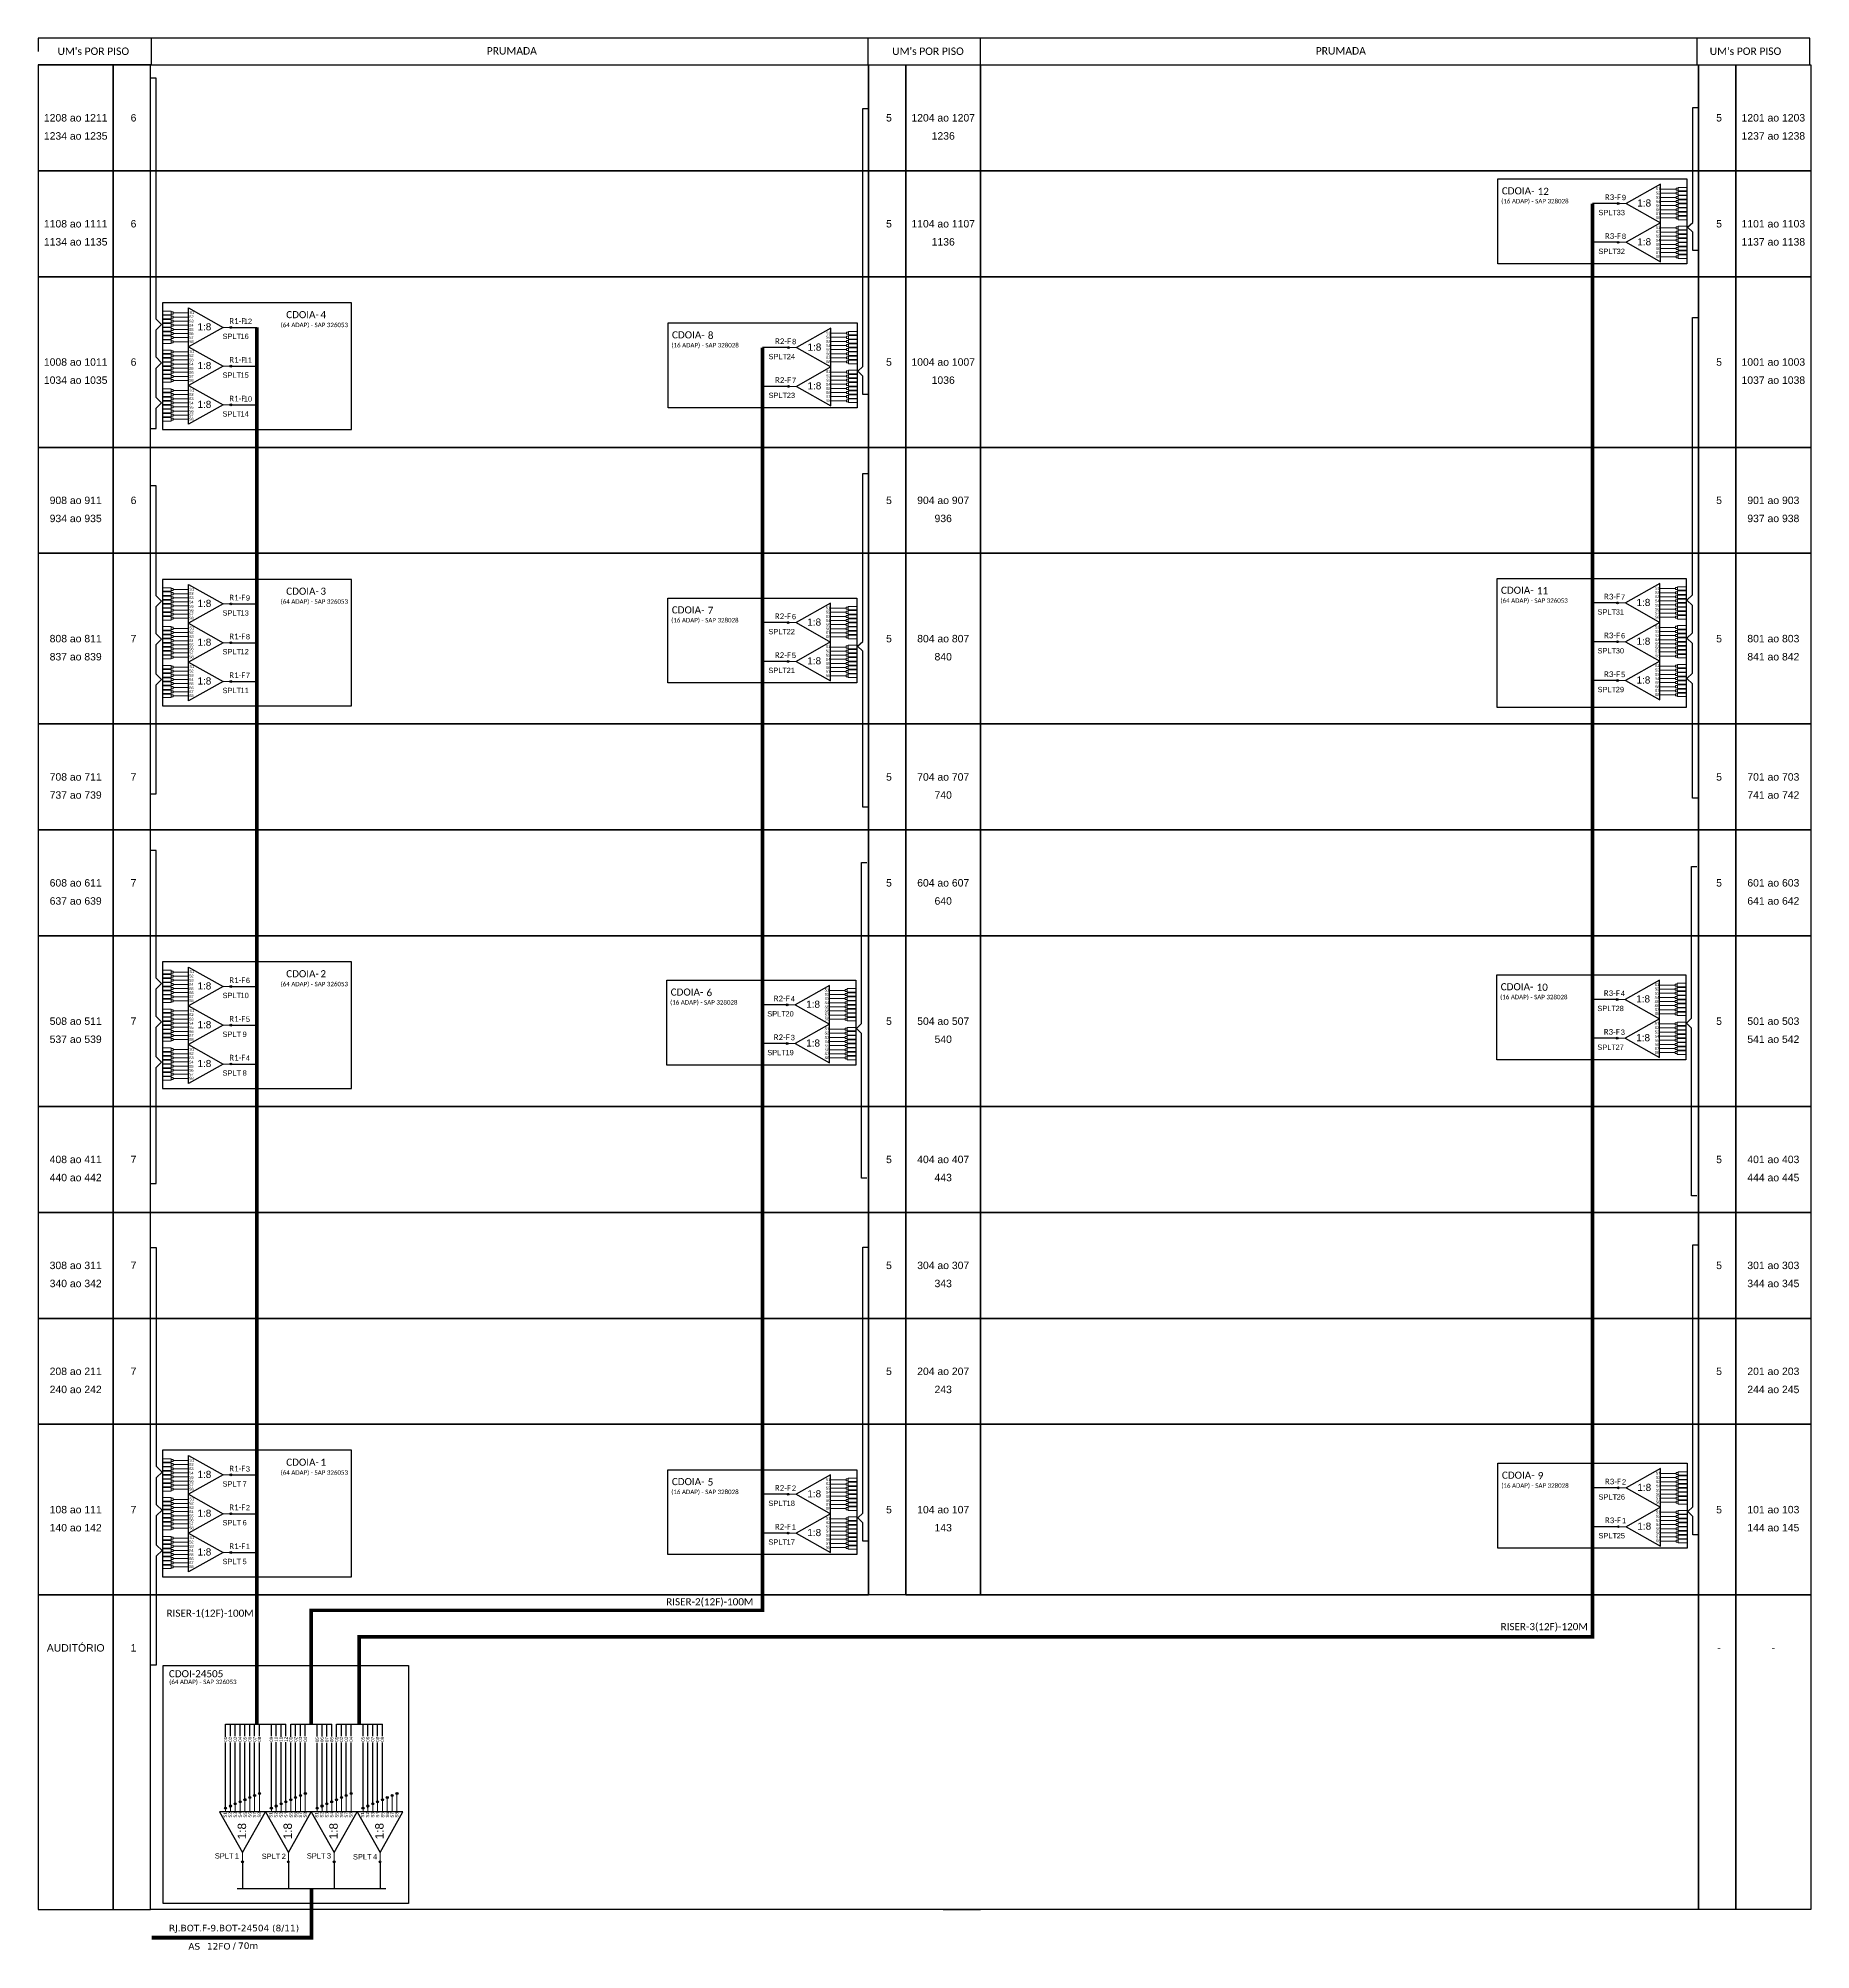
# Model space of a CAD drawing. Extents: x -89 to 2605, y 705 to 1299.
# Drawn here: x 1879 to 2317.4, y 723.5 to 1196.1 of the extents above; entities that cross this region are included whole.
import ezdxf
from ezdxf.enums import TextEntityAlignment as Align

# ---------------------------------------------------------------- set-up
doc = ezdxf.new("R2010")
doc.units = 0
doc.layers.add('40.1-ETIQUETAS', color=1, linetype='Continuous', lineweight=20)
doc.styles.add('ARIAL', font='arial.ttf')
doc.styles.add('siredit', font='verdana.ttf')
doc.styles.add('WMF-Calibri0', font='calibri.ttf')

# ---------------------------------------------------------------- blocks, each defined once
blk = doc.blocks.new('SPLT_1-8_SC-APC')
at = {"color": 1}
blk.add_lwpolyline([(-7.37, -2.1), (-17.04, -7.55), (-7.37, -13), (-7.37, -2.1)], dxfattribs=at)
at = {"color": 3, "lineweight": 0}
for points in [[(-2.99, -3.51), (-7.37, -3.51)], [(-7.37, -4.66), (-2.99, -4.66)], [(-2.41, -3.02), (-2.41, -4)], [(-2.41, -3.02), (0, -3.02)], [(-2.41, -4), (0, -4)], [(-2.41, -4.17), (-2.41, -5.16)], [(-2.41, -4.17), (0, -4.17)], [(-2.41, -5.16), (0, -5.16)], [(-2.41, -5.32), (-2.41, -6.31)], [(-2.41, -5.32), (0, -5.32)], [(-7.37, -5.82), (-2.99, -5.82)], [(-7.37, -6.97), (-2.99, -6.97)], [(-7.37, -8.12), (-2.99, -8.12)], [(-7.37, -9.28), (-2.99, -9.28)], [(-7.37, -10.43), (-2.99, -10.43)], [(-2.41, -6.31), (0, -6.31)], [(-2.41, -6.48), (-2.41, -7.46)], [(-2.41, -6.48), (0, -6.48)], [(-2.41, -7.46), (0, -7.46)], [(-2.41, -7.63), (-2.41, -8.62)], [(-2.41, -7.63), (0, -7.63)], [(-2.41, -8.62), (0, -8.62)], [(-2.41, -8.78), (-2.41, -9.77)], [(-2.41, -8.78), (0, -8.78)], [(-2.41, -9.77), (0, -9.77)], [(-2.41, -9.94), (-2.41, -10.92)], [(-2.41, -9.94), (0, -9.94)], [(-7.37, -11.58), (-2.99, -11.58)], [(-2.41, -10.92), (0, -10.92)], [(-2.41, -11.09), (-2.41, -12.08)], [(-2.41, -11.09), (0, -11.09)], [(-2.41, -12.08), (0, -12.08)]]:
    blk.add_lwpolyline(points, dxfattribs=at)
for points in [[(-2.99, -3.22), (-2.41, -3.22), (-2.41, -3.8), (-2.99, -3.8)], [(-2.99, -4.38), (-2.41, -4.38), (-2.41, -4.95), (-2.99, -4.95)], [(-2.99, -5.53), (-2.41, -5.53), (-2.41, -6.1), (-2.99, -6.1)], [(-2.99, -6.68), (-2.41, -6.68), (-2.41, -7.26), (-2.99, -7.26)], [(-2.99, -7.84), (-2.41, -7.84), (-2.41, -8.41), (-2.99, -8.41)], [(-2.99, -8.99), (-2.41, -8.99), (-2.41, -9.56), (-2.99, -9.56)], [(-2.99, -10.14), (-2.41, -10.14), (-2.41, -10.72), (-2.99, -10.72)], [(-2.99, -11.3), (-2.41, -11.3), (-2.41, -11.87), (-2.99, -11.87)]]:
    blk.add_lwpolyline(points, close=True, dxfattribs=at)
at = {"color": 1, "lineweight": 0}
blk.add_lwpolyline([(-17.04, -7.55), (-19.26, -7.55)], dxfattribs=at)
at = {"color": 1, "style": 'ARIAL'}
for s, height, p in [('S1', 0.75, (-8.74, -3.78)), ('S2', 0.75, (-8.74, -4.97)), ('1:8', 2, (-13.91, -8.4)), ('S3', 0.75, (-8.74, -6.18)), ('S4', 0.75, (-8.74, -7.36)), ('S5', 0.75, (-8.74, -8.57)), ('S6', 0.75, (-8.74, -9.69)), ('S7', 0.75, (-8.74, -10.78)), ('S8', 0.75, (-8.74, -11.9))]:
    blk.add_text(s, height=height, dxfattribs=at).set_placement(p)
blk = doc.blocks.new('SPLT_1-8_DIV_DIR')
h = blk.add_hatch(color=3)
h.dxf.hatch_style = 1
edge = h.paths.add_edge_path()
edge.add_arc((12.77, 4.04), 0.242, 0, 360)
h = blk.add_hatch(color=3)
h.dxf.hatch_style = 1
edge = h.paths.add_edge_path()
edge.add_arc((13.27, 2.88), 0.242, 0, 360)
h = blk.add_hatch(color=3)
h.dxf.hatch_style = 1
edge = h.paths.add_edge_path()
edge.add_arc((13.77, 1.73), 0.242, 0, 360)
h = blk.add_hatch(color=3)
h.dxf.hatch_style = 1
edge = h.paths.add_edge_path()
edge.add_arc((14.27, 0.58), 0.242, 0, 360)
h = blk.add_hatch(color=3)
h.dxf.hatch_style = 1
edge = h.paths.add_edge_path()
edge.add_arc((14.77, -0.58), 0.242, 0, 360)
h = blk.add_hatch(color=3)
h.dxf.hatch_style = 1
edge = h.paths.add_edge_path()
edge.add_arc((15.27, -1.73), 0.242, 0, 360)
h = blk.add_hatch(color=3)
h.dxf.hatch_style = 1
edge = h.paths.add_edge_path()
edge.add_arc((15.77, -2.88), 0.242, 0, 360)
h = blk.add_hatch(color=3)
h.dxf.hatch_style = 1
edge = h.paths.add_edge_path()
edge.add_arc((16.27, -4.04), 0.242, 0, 360)
at = {"color": 1}
blk.add_lwpolyline([(11.89, 5.45), (2.22, 0), (11.89, -5.45), (11.89, 5.45)], dxfattribs=at)
at = {"color": 1, "lineweight": 0}
blk.add_lwpolyline([(2.22, 0), (0, 0)], dxfattribs=at)
at = {"color": 7, "lineweight": 0}
for points in [[(12.77, 4.04), (11.89, 4.04)], [(11.89, 2.88), (13.27, 2.88)], [(11.89, 1.73), (13.77, 1.73)], [(11.89, 0.58), (14.27, 0.58)], [(11.89, -0.58), (14.77, -0.58)], [(11.89, -1.73), (15.27, -1.73)], [(11.89, -2.88), (15.77, -2.88)], [(11.89, -4.04), (16.27, -4.04)]]:
    blk.add_lwpolyline(points, dxfattribs=at)
at = {"color": 3}
for centre in [(12.77, 4.04), (13.27, 2.88), (13.77, 1.73), (14.27, 0.58), (14.77, -0.58), (15.27, -1.73), (15.77, -2.88), (16.27, -4.04)]:
    blk.add_circle(centre, 0.242, dxfattribs=at)
at = {"color": 1, "style": 'ARIAL'}
for s, height, p in [('1:8', 2, (5.35, -0.85)), ('S1', 0.75, (10.52, 3.77)), ('S2', 0.75, (10.52, 2.58)), ('S3', 0.75, (10.52, 1.37)), ('S4', 0.75, (10.52, 0.19)), ('S5', 0.75, (10.52, -1.02)), ('S6', 0.75, (10.52, -2.14)), ('S7', 0.75, (10.52, -3.24)), ('S8', 0.75, (10.52, -4.36))]:
    blk.add_text(s, height=height, dxfattribs=at).set_placement(p)
blk = doc.blocks.new('ETIQUETA_RS5F')
at = {"layer": '40.1-ETIQUETAS', "color": 0, "style": 'siredit'}
blk.add_text('/', height=1.5, dxfattribs=at).set_placement((1.58, -1.95), align=Align.MIDDLE_RIGHT)
for tag, p in [('ETIQUETA_R_PRIMARIA', (1.21, 4.1)), ('ETIQUETA_R_SECUNDARIA', (1.21, 2.1)), ('F_ATIVAS/F_MORTAS', (1.14, -4.24))]:
    blk.add_attdef(tag, text='', height=1.5, dxfattribs=at).set_placement(p, align=Align.MIDDLE_CENTER)
for tag, p in [('TIPO_CABO', (-6.58, -2.12)), ('CAP_CABO', (0.4, -2.09))]:
    blk.add_attdef(tag, text='', height=1.5, dxfattribs=at).set_placement(p, align=Align.MIDDLE_RIGHT)
blk.add_attdef('METROS', text='', height=1.5, dxfattribs=at).set_placement((2.14, -1.95), align=Align.MIDDLE_LEFT)
for tag, p in [('FUSÃO_1', (0.85, -8.39)), ('FUSÃO_2', (0.85, -10.6)), ('FUSÃO_3', (0.85, -12.93)), ('FUSÃO_4', (0.85, -15.14)), ('FUSÃO_5', (0.85, -17.16))]:
    blk.add_attdef(tag, text='', height=1.5, dxfattribs=at).set_placement(p, align=Align.CENTER)

msp = doc.modelspace()

# ---------------------------------------------------------------- hatches: boundary and pattern name
h = msp.add_hatch(color=3)
h.dxf.hatch_style = 1
edge = h.paths.add_edge_path()
edge.add_arc((2269.75, 1155.24), 0.226, 0, 360)
h = msp.add_hatch(color=3)
h.dxf.hatch_style = 1
edge = h.paths.add_edge_path()
edge.add_arc((2269.75, 1145.66), 0.226, 0, 360)
h = msp.add_hatch(color=3)
h.dxf.hatch_style = 1
edge = h.paths.add_edge_path()
edge.add_arc((1926.67, 1124.63), 0.226, 0, 360)
h = msp.add_hatch(color=3)
h.dxf.hatch_style = 1
edge = h.paths.add_edge_path()
edge.add_arc((2064.54, 1119.63), 0.226, 0, 360)
h = msp.add_hatch(color=3)
h.dxf.hatch_style = 1
edge = h.paths.add_edge_path()
edge.add_arc((1926.67, 1115.05), 0.226, 0, 360)
h = msp.add_hatch(color=3)
h.dxf.hatch_style = 1
edge = h.paths.add_edge_path()
edge.add_arc((2064.54, 1110.04), 0.226, 0, 360)
h = msp.add_hatch(color=3)
h.dxf.hatch_style = 1
edge = h.paths.add_edge_path()
edge.add_arc((1926.67, 1105.46), 0.226, 0, 360)
h = msp.add_hatch(color=3)
h.dxf.hatch_style = 1
edge = h.paths.add_edge_path()
edge.add_arc((1926.67, 1105.46), 0.226, 0, 360)
h = msp.add_hatch(color=3)
h.dxf.hatch_style = 1
edge = h.paths.add_edge_path()
edge.add_arc((1926.67, 1056.24), 0.226, 0, 360)
h = msp.add_hatch(color=3)
h.dxf.hatch_style = 1
edge = h.paths.add_edge_path()
edge.add_arc((2269.55, 1056.49), 0.226, 0, 360)
h = msp.add_hatch(color=3)
h.dxf.hatch_style = 1
edge = h.paths.add_edge_path()
edge.add_arc((2064.49, 1051.62), 0.226, 0, 360)
h = msp.add_hatch(color=3)
h.dxf.hatch_style = 1
edge = h.paths.add_edge_path()
edge.add_arc((1926.67, 1046.66), 0.226, 0, 360)
h = msp.add_hatch(color=3)
h.dxf.hatch_style = 1
edge = h.paths.add_edge_path()
edge.add_arc((2269.55, 1046.9), 0.226, 0, 360)
h = msp.add_hatch(color=3)
h.dxf.hatch_style = 1
edge = h.paths.add_edge_path()
edge.add_arc((2064.49, 1042.03), 0.226, 0, 360)
h = msp.add_hatch(color=3)
h.dxf.hatch_style = 1
edge = h.paths.add_edge_path()
edge.add_arc((1926.67, 1037.07), 0.226, 0, 360)
h = msp.add_hatch(color=3)
h.dxf.hatch_style = 1
edge = h.paths.add_edge_path()
edge.add_arc((1926.67, 1037.07), 0.226, 0, 360)
h = msp.add_hatch(color=3)
h.dxf.hatch_style = 1
edge = h.paths.add_edge_path()
edge.add_arc((2269.55, 1037.31), 0.226, 0, 360)
h = msp.add_hatch(color=3)
h.dxf.hatch_style = 1
edge = h.paths.add_edge_path()
edge.add_arc((1926.67, 961.66), 0.226, 0, 360)
h = msp.add_hatch(color=3)
h.dxf.hatch_style = 1
edge = h.paths.add_edge_path()
edge.add_arc((2064.21, 957.13), 0.226, 0, 360)
h = msp.add_hatch(color=3)
h.dxf.hatch_style = 1
edge = h.paths.add_edge_path()
edge.add_arc((2269.48, 958.44), 0.226, 0, 360)
h = msp.add_hatch(color=3)
h.dxf.hatch_style = 1
edge = h.paths.add_edge_path()
edge.add_arc((1926.67, 952.07), 0.226, 0, 360)
h = msp.add_hatch(color=3)
h.dxf.hatch_style = 1
edge = h.paths.add_edge_path()
edge.add_arc((2064.21, 947.54), 0.226, 0, 360)
h = msp.add_hatch(color=3)
h.dxf.hatch_style = 1
edge = h.paths.add_edge_path()
edge.add_arc((2269.48, 948.86), 0.226, 0, 360)
h = msp.add_hatch(color=3)
h.dxf.hatch_style = 1
edge = h.paths.add_edge_path()
edge.add_arc((1926.67, 942.48), 0.226, 0, 360)
h = msp.add_hatch(color=3)
h.dxf.hatch_style = 1
edge = h.paths.add_edge_path()
edge.add_arc((1926.67, 942.48), 0.226, 0, 360)
h = msp.add_hatch(color=3)
h.dxf.hatch_style = 1
edge = h.paths.add_edge_path()
edge.add_arc((1926.67, 840.88), 0.226, 0, 360)
h = msp.add_hatch(color=3)
h.dxf.hatch_style = 1
edge = h.paths.add_edge_path()
edge.add_arc((2269.77, 837.67), 0.226, 0, 360)
h = msp.add_hatch(color=3)
h.dxf.hatch_style = 1
edge = h.paths.add_edge_path()
edge.add_arc((2064.5, 836.09), 0.226, 0, 360)
h = msp.add_hatch(color=3)
h.dxf.hatch_style = 1
edge = h.paths.add_edge_path()
edge.add_arc((1926.67, 831.29), 0.226, 0, 360)
h = msp.add_hatch(color=3)
h.dxf.hatch_style = 1
edge = h.paths.add_edge_path()
edge.add_arc((2269.77, 828.08), 0.226, 0, 360)
h = msp.add_hatch(color=3)
h.dxf.hatch_style = 1
edge = h.paths.add_edge_path()
edge.add_arc((2064.5, 826.5), 0.226, 0, 360)
h = msp.add_hatch(color=3)
h.dxf.hatch_style = 1
edge = h.paths.add_edge_path()
edge.add_arc((1926.67, 821.7), 0.226, 0, 360)
h = msp.add_hatch(color=3)
h.dxf.hatch_style = 1
edge = h.paths.add_edge_path()
edge.add_arc((1926.67, 821.7), 0.226, 0, 360)
h = msp.add_hatch(color=3)
h.dxf.hatch_style = 1
edge = h.paths.add_edge_path()
edge.add_arc((1929.53, 745.21), 0.226, 0, 360)
h = msp.add_hatch(color=3)
h.dxf.hatch_style = 1
edge = h.paths.add_edge_path()
edge.add_arc((1940.86, 745.21), 0.226, 0, 360)
h = msp.add_hatch(color=3)
h.dxf.hatch_style = 1
edge = h.paths.add_edge_path()
edge.add_arc((1952.19, 745.21), 0.226, 0, 360)
h = msp.add_hatch(color=3)
h.dxf.hatch_style = 1
edge = h.paths.add_edge_path()
edge.add_arc((1963.53, 745.21), 0.226, 0, 360)

# ---------------------------------------------------------------- linework, layer by layer
for points in [[(1879.01, 1189.54), (2112.07, 1189.54), (2112.07, 1196.12), (1879.01, 1196.12), (1879.01, 1196.12), (1879.01, 1192.83)], [(1907.05, 1189.54), (1907.05, 1196.12)], [(2084.28, 1189.54), (2084.28, 1196.12)], [(2112.07, 1189.54), (2317.09, 1189.54), (2317.09, 1196.12), (2112.07, 1196.12)], [(2112.07, 1189.54), (2112.07, 1196.12)], [(2289.3, 1189.54), (2289.3, 1196.12)], [(2112.07, 1189.54), (2112.07, 1163.35)], [(2112.07, 1163.35), (2112.07, 1189.54)], [(2112.07, 1163.35), (2112.07, 1137.15)], [(2112.07, 1137.15), (2112.07, 1163.35)], [(2112.07, 1137.15), (2112.07, 1094.96)], [(2112.07, 1094.96), (2112.07, 1137.15)], [(2112.07, 1094.96), (2112.07, 1068.76)], [(2112.07, 1068.76), (2112.07, 1094.96)], [(2112.07, 1026.57), (2112.07, 1068.76)], [(2112.07, 1026.57), (2112.07, 1000.37)], [(2112.07, 1000.37), (2112.07, 1026.57)], [(2112.07, 1000.37), (2112.07, 974.18)], [(2112.07, 974.18), (2112.07, 1000.37)], [(2112.07, 974.18), (2112.07, 931.98)], [(2112.07, 931.98), (2112.07, 974.18)], [(2112.07, 931.98), (2112.07, 905.79)], [(2112.07, 905.79), (2112.07, 931.98)], [(2112.07, 905.79), (2112.07, 879.59)], [(2112.07, 879.59), (2112.07, 905.79)], [(2112.07, 879.59), (2112.07, 853.4)], [(2112.07, 853.4), (2112.07, 879.59)], [(2112.07, 853.4), (2112.07, 811.2), (2102.81, 811.2)], [(2102.81, 811.2), (2112.07, 811.2), (2112.07, 853.4)], [(2084.3, 733.38), (1906.78, 733.38), (1906.78, 811.2), (2084.3, 811.2)], [(2093.55, 811.2), (2112.07, 811.2)], [(2102.81, 811.2), (2112.07, 811.2)], [(2112.07, 811.2), (2102.81, 811.2)], [(2112.07, 811.2), (2289.58, 811.2), (2289.58, 733.38), (2112.07, 733.38)], [(2093.55, 733.38), (2084.3, 733.38)], [(2112.07, 733.38), (2093.55, 733.38)], [(2112.07, 733.38), (2102.81, 733.38)], [(2102.81, 733.38), (2112.07, 733.38)]]:
    msp.add_lwpolyline(points)
for points in [[(1897.52, 1189.54), (1879.01, 1189.54), (1879.01, 1163.35), (1897.52, 1163.35)], [(1906.78, 1189.54), (1897.52, 1189.54), (1897.52, 1163.35), (1906.78, 1163.35)], [(1906.78, 1189.54), (2084.3, 1189.54), (2084.3, 1163.35), (1906.78, 1163.35)], [(2084.3, 1189.54), (2093.55, 1189.54), (2093.55, 1163.35), (2084.3, 1163.35)], [(2093.55, 1189.54), (2112.07, 1189.54), (2112.07, 1163.35), (2093.55, 1163.35)], [(2112.07, 1189.54), (2289.58, 1189.54), (2289.58, 1163.35), (2112.07, 1163.35)], [(2289.58, 1189.54), (2298.84, 1189.54), (2298.84, 1163.35), (2289.58, 1163.35)], [(2298.84, 1189.54), (2317.36, 1189.54), (2317.36, 1163.35), (2298.84, 1163.35)], [(1897.52, 1163.35), (1879.01, 1163.35), (1879.01, 1137.15), (1897.52, 1137.15)], [(1906.78, 1163.35), (1897.52, 1163.35), (1897.52, 1137.15), (1906.78, 1137.15)], [(1906.78, 1163.35), (2084.3, 1163.35), (2084.3, 1137.15), (1906.78, 1137.15)], [(2084.3, 1163.35), (2093.55, 1163.35), (2093.55, 1137.15), (2084.3, 1137.15)], [(2093.55, 1163.35), (2112.07, 1163.35), (2112.07, 1137.15), (2093.55, 1137.15)], [(2112.07, 1163.35), (2289.58, 1163.35), (2289.58, 1137.15), (2112.07, 1137.15)], [(2289.58, 1163.35), (2298.84, 1163.35), (2298.84, 1137.15), (2289.58, 1137.15)], [(2298.84, 1163.35), (2317.36, 1163.35), (2317.36, 1137.15), (2298.84, 1137.15)], [(1897.52, 1137.15), (1879.01, 1137.15), (1879.01, 1094.96), (1897.52, 1094.96)], [(1906.78, 1137.15), (1897.52, 1137.15), (1897.52, 1094.96), (1906.78, 1094.96)], [(1906.78, 1137.15), (2084.3, 1137.15), (2084.3, 1094.96), (1906.78, 1094.96)], [(2084.3, 1137.15), (2093.55, 1137.15), (2093.55, 1094.96), (2084.3, 1094.96)], [(2093.55, 1137.15), (2112.07, 1137.15), (2112.07, 1094.96), (2093.55, 1094.96)], [(2112.07, 1137.15), (2289.58, 1137.15), (2289.58, 1094.96), (2112.07, 1094.96)], [(2289.58, 1137.15), (2298.84, 1137.15), (2298.84, 1094.96), (2289.58, 1094.96)], [(2298.84, 1137.15), (2317.36, 1137.15), (2317.36, 1094.96), (2298.84, 1094.96)], [(1897.52, 1094.96), (1879.01, 1094.96), (1879.01, 1068.76), (1897.52, 1068.76)], [(1906.78, 1094.96), (1897.52, 1094.96), (1897.52, 1068.76), (1906.78, 1068.76)], [(1906.78, 1094.96), (2084.3, 1094.96), (2084.3, 1068.76), (1906.78, 1068.76)], [(2084.3, 1094.96), (2093.55, 1094.96), (2093.55, 1068.76), (2084.3, 1068.76)], [(2093.55, 1094.96), (2112.07, 1094.96), (2112.07, 1068.76), (2093.55, 1068.76)], [(2112.07, 1094.96), (2289.58, 1094.96), (2289.58, 1068.76), (2112.07, 1068.76)], [(2289.58, 1094.96), (2298.84, 1094.96), (2298.84, 1068.76), (2289.58, 1068.76)], [(2298.84, 1094.96), (2317.36, 1094.96), (2317.36, 1068.76), (2298.84, 1068.76)], [(1897.52, 1068.76), (1879.01, 1068.76), (1879.01, 1026.57), (1897.52, 1026.57)], [(1906.78, 1068.76), (1897.52, 1068.76), (1897.52, 1026.57), (1906.78, 1026.57)], [(1906.78, 1068.76), (2084.3, 1068.76), (2084.3, 1026.57), (1906.78, 1026.57)], [(2084.3, 1068.76), (2093.55, 1068.76), (2093.55, 1026.57), (2084.3, 1026.57)], [(2093.55, 1068.76), (2112.07, 1068.76), (2112.07, 1026.57), (2093.55, 1026.57)], [(2112.07, 1068.76), (2289.58, 1068.76), (2289.58, 1026.57), (2112.07, 1026.57)], [(2289.58, 1068.76), (2298.84, 1068.76), (2298.84, 1026.57), (2289.58, 1026.57)], [(2298.84, 1068.76), (2317.36, 1068.76), (2317.36, 1026.57), (2298.84, 1026.57)], [(1897.52, 1026.57), (1879.01, 1026.57), (1879.01, 1000.37), (1897.52, 1000.37)], [(1906.78, 1026.57), (1897.52, 1026.57), (1897.52, 1000.37), (1906.78, 1000.37)], [(1906.78, 1026.57), (2084.3, 1026.57), (2084.3, 1000.37), (1906.78, 1000.37)], [(2084.3, 1026.57), (2093.55, 1026.57), (2093.55, 1000.37), (2084.3, 1000.37)], [(2093.55, 1026.57), (2112.07, 1026.57), (2112.07, 1000.37), (2093.55, 1000.37)], [(2112.07, 1026.57), (2289.58, 1026.57), (2289.58, 1000.37), (2112.07, 1000.37)], [(2289.58, 1026.57), (2298.84, 1026.57), (2298.84, 1000.37), (2289.58, 1000.37)], [(2298.84, 1026.57), (2317.36, 1026.57), (2317.36, 1000.37), (2298.84, 1000.37)], [(1897.52, 1000.37), (1879.01, 1000.37), (1879.01, 974.18), (1897.52, 974.18)], [(1906.78, 1000.37), (1897.52, 1000.37), (1897.52, 974.18), (1906.78, 974.18)], [(1906.78, 1000.37), (2084.3, 1000.37), (2084.3, 974.18), (1906.78, 974.18)], [(2084.3, 1000.37), (2093.55, 1000.37), (2093.55, 974.18), (2084.3, 974.18)], [(2093.55, 1000.37), (2112.07, 1000.37), (2112.07, 974.18), (2093.55, 974.18)], [(2112.07, 1000.37), (2289.58, 1000.37), (2289.58, 974.18), (2112.07, 974.18)], [(2289.58, 1000.37), (2298.84, 1000.37), (2298.84, 974.18), (2289.58, 974.18)], [(2298.84, 1000.37), (2317.36, 1000.37), (2317.36, 974.18), (2298.84, 974.18)], [(1897.52, 974.18), (1879.01, 974.18), (1879.01, 931.98), (1897.52, 931.98)], [(1906.78, 974.18), (1897.52, 974.18), (1897.52, 931.98), (1906.78, 931.98)], [(1906.78, 974.18), (2084.3, 974.18), (2084.3, 931.98), (1906.78, 931.98)], [(2084.3, 974.18), (2093.55, 974.18), (2093.55, 931.98), (2084.3, 931.98)], [(2093.55, 974.18), (2112.07, 974.18), (2112.07, 931.98), (2093.55, 931.98)], [(2112.07, 974.18), (2289.58, 974.18), (2289.58, 931.98), (2112.07, 931.98)], [(2289.58, 974.18), (2298.84, 974.18), (2298.84, 931.98), (2289.58, 931.98)], [(2298.84, 974.18), (2317.36, 974.18), (2317.36, 931.98), (2298.84, 931.98)], [(1897.52, 931.98), (1879.01, 931.98), (1879.01, 905.79), (1897.52, 905.79)], [(1906.78, 931.98), (1897.52, 931.98), (1897.52, 905.79), (1906.78, 905.79)], [(1906.78, 931.98), (2084.3, 931.98), (2084.3, 905.79), (1906.78, 905.79)], [(2084.3, 931.98), (2093.55, 931.98), (2093.55, 905.79), (2084.3, 905.79)], [(2093.55, 931.98), (2112.07, 931.98), (2112.07, 905.79), (2093.55, 905.79)], [(2112.07, 931.98), (2289.58, 931.98), (2289.58, 905.79), (2112.07, 905.79)], [(2289.58, 931.98), (2298.84, 931.98), (2298.84, 905.79), (2289.58, 905.79)], [(2298.84, 931.98), (2317.36, 931.98), (2317.36, 905.79), (2298.84, 905.79)], [(1897.52, 905.79), (1879.01, 905.79), (1879.01, 879.59), (1897.52, 879.59)], [(1906.78, 905.79), (1897.52, 905.79), (1897.52, 879.59), (1906.78, 879.59)], [(1906.78, 905.79), (2084.3, 905.79), (2084.3, 879.59), (1906.78, 879.59)], [(2084.3, 905.79), (2093.55, 905.79), (2093.55, 879.59), (2084.3, 879.59)], [(2093.55, 905.79), (2112.07, 905.79), (2112.07, 879.59), (2093.55, 879.59)], [(2112.07, 905.79), (2289.58, 905.79), (2289.58, 879.59), (2112.07, 879.59)], [(2289.58, 905.79), (2298.84, 905.79), (2298.84, 879.59), (2289.58, 879.59)], [(2298.84, 905.79), (2317.36, 905.79), (2317.36, 879.59), (2298.84, 879.59)], [(1897.52, 879.59), (1879.01, 879.59), (1879.01, 853.4), (1897.52, 853.4)], [(1906.78, 879.59), (1897.52, 879.59), (1897.52, 853.4), (1906.78, 853.4)], [(1906.78, 879.59), (2084.3, 879.59), (2084.3, 853.4), (1906.78, 853.4)], [(2084.3, 879.59), (2093.55, 879.59), (2093.55, 853.4), (2084.3, 853.4)], [(2093.55, 879.59), (2112.07, 879.59), (2112.07, 853.4), (2093.55, 853.4)], [(2112.07, 879.59), (2289.58, 879.59), (2289.58, 853.4), (2112.07, 853.4)], [(2289.58, 879.59), (2298.84, 879.59), (2298.84, 853.4), (2289.58, 853.4)], [(2298.84, 879.59), (2317.36, 879.59), (2317.36, 853.4), (2298.84, 853.4)], [(1897.52, 853.4), (1879.01, 853.4), (1879.01, 811.2), (1897.52, 811.2)], [(1906.78, 853.4), (1897.52, 853.4), (1897.52, 811.2), (1906.78, 811.2)], [(1906.78, 853.4), (2084.3, 853.4), (2084.3, 811.2), (1906.78, 811.2)], [(2084.3, 853.4), (2093.55, 853.4), (2093.55, 811.2), (2084.3, 811.2)], [(2093.55, 853.4), (2112.07, 853.4), (2112.07, 811.2), (2093.55, 811.2)], [(2112.07, 853.4), (2289.58, 853.4), (2289.58, 811.2), (2112.07, 811.2)], [(2289.58, 853.4), (2298.84, 853.4), (2298.84, 811.2), (2289.58, 811.2)], [(2298.84, 853.4), (2317.36, 853.4), (2317.36, 811.2), (2298.84, 811.2)], [(1897.52, 811.2), (1879.01, 811.2), (1879.01, 733.38), (1897.52, 733.38)], [(1906.78, 811.2), (1897.52, 811.2), (1897.52, 733.38), (1906.78, 733.38)], [(2289.58, 811.2), (2298.84, 811.2), (2298.84, 733.38), (2289.58, 733.38)], [(2298.84, 811.2), (2317.36, 811.2), (2317.36, 733.38), (2298.84, 733.38)]]:
    msp.add_lwpolyline(points, close=True)
at = {"color": 3}
for points in [[(1908.14, 1122.2), (1908.14, 1124.02), (1909.52, 1125.35), (1908.14, 1126.67), (1908.14, 1186.25), (1906.69, 1186.25)], [(2084.28, 1108.03), (2082.95, 1108.03), (2082.95, 1112.56), (2081.7, 1113.77), (2082.95, 1114.97), (2082.95, 1178.76), (2084.27, 1178.76)], [(2289.49, 1143.64), (2288.17, 1143.64), (2288.17, 1148.17), (2286.91, 1149.38), (2288.17, 1150.59), (2288.17, 1179.01), (2289.49, 1179.01)], [(2288.08, 1054.05), (2288.08, 1055.87), (2286.7, 1057.2), (2288.08, 1058.52), (2288.08, 1127.09), (2289.53, 1127.09)], [(1908.14, 1109.6), (1908.14, 1114.58), (1909.52, 1115.9), (1908.14, 1117.23), (1908.14, 1122.2), (1908.14, 1122.2)], [(1906.69, 1099.63), (1908.14, 1099.63), (1908.14, 1104.61), (1909.52, 1105.94), (1908.14, 1107.26), (1908.14, 1109.6)], [(2084.23, 1006.01), (2082.91, 1006.01), (2082.91, 1044.55), (2081.65, 1045.76), (2082.91, 1046.96), (2082.9, 1088.47), (2084.23, 1088.47)], [(1908.14, 1053.81), (1908.14, 1055.63), (1909.52, 1056.96), (1908.14, 1058.28), (1908.14, 1085.47), (1906.69, 1085.47)], [(2288.08, 1041.45), (2288.08, 1046.43), (2286.7, 1047.76), (2288.08, 1049.08), (2288.08, 1054.05), (2288.08, 1054.05)], [(1908.14, 1041.21), (1908.14, 1046.19), (1909.52, 1047.51), (1908.14, 1048.84), (1908.14, 1053.81), (1908.14, 1053.81)], [(1906.69, 1009.28), (1908.14, 1009.28), (1908.14, 1036.22), (1909.52, 1037.55), (1908.14, 1038.87), (1908.14, 1041.21)], [(2289.54, 1008.24), (2288.08, 1008.24), (2288.08, 1036.46), (2286.7, 1037.79), (2288.08, 1039.12), (2288.08, 1041.45)], [(1908.14, 959.22), (1908.14, 961.04), (1909.52, 962.37), (1908.14, 963.7), (1908.14, 995.31), (1906.69, 995.31)], [(2083.95, 914.27), (2082.63, 914.27), (2082.63, 950.05), (2081.37, 951.26), (2082.63, 952.47), (2082.63, 992.35), (2083.95, 992.35)], [(2289.22, 909.88), (2287.9, 909.88), (2287.9, 951.37), (2286.64, 952.58), (2287.9, 953.79), (2287.9, 991.33), (2289.22, 991.33)], [(1908.14, 946.62), (1908.14, 951.6), (1909.52, 952.93), (1908.14, 954.26), (1908.14, 959.22), (1908.14, 959.22)], [(1906.69, 912.9), (1908.14, 912.9), (1908.14, 941.64), (1909.52, 942.96), (1908.14, 944.29), (1908.14, 946.62)], [(1908.24, 838.44), (1908.24, 840.26), (1909.62, 841.59), (1908.24, 842.92), (1908.24, 897), (1906.78, 897)], [(2084.24, 824.49), (2082.91, 824.49), (2082.91, 829.02), (2081.66, 830.23), (2082.91, 831.43), (2082.91, 897.18), (2084.23, 897.18)], [(2289.51, 826.07), (2288.19, 826.07), (2288.19, 830.6), (2286.93, 831.8), (2288.19, 833.01), (2288.19, 897.8), (2289.51, 897.8)], [(1908.24, 825.84), (1908.24, 830.82), (1909.62, 832.15), (1908.24, 833.48), (1908.24, 838.44), (1908.24, 838.44)], [(1906.78, 793.92), (1908.24, 793.92), (1908.24, 820.86), (1909.62, 822.18), (1908.24, 823.51), (1908.24, 825.84)], [(1929.53, 745.21), (1929.53, 738.63)]]:
    msp.add_lwpolyline(points, dxfattribs=at)
at = {"color": 1}
for points in [[(2239.98, 1161.32), (2286.73, 1161.32), (2286.73, 1140.33), (2239.98, 1140.33)], [(1956.45, 1130.71), (1909.7, 1130.71), (1909.7, 1099.41), (1956.45, 1099.41)], [(2034.76, 1125.71), (2081.52, 1125.71), (2081.52, 1104.72), (2034.76, 1104.72)], [(1956.45, 1062.32), (1909.7, 1062.32), (1909.7, 1031.02), (1956.45, 1031.02)], [(2239.77, 1062.56), (2286.52, 1062.56), (2286.52, 1030.67), (2239.77, 1030.67)], [(2034.71, 1057.7), (2081.47, 1057.7), (2081.47, 1036.71), (2034.71, 1036.71)], [(1956.45, 967.74), (1909.7, 967.74), (1909.7, 936.44), (1956.45, 936.44)], [(2239.71, 964.52), (2286.46, 964.52), (2286.46, 943.53), (2239.71, 943.53)], [(2034.44, 963.2), (2081.19, 963.2), (2081.19, 942.21), (2034.44, 942.21)], [(1956.45, 846.96), (1909.7, 846.96), (1909.7, 815.66), (1956.45, 815.66)], [(2034.72, 842.17), (2081.48, 842.17), (2081.48, 821.18), (2034.72, 821.18)], [(2239.99, 843.75), (2286.75, 843.75), (2286.75, 822.75), (2239.99, 822.75)], [(1970.55, 734.94), (1909.93, 734.94), (1909.93, 793.76), (1970.55, 793.76)]]:
    msp.add_lwpolyline(points, close=True, dxfattribs=at)
at = {"color": 30, "const_width": 0.88}
msp.add_lwpolyline([(1958.38, 779.22), (1958.38, 800.83), (2263.38, 800.83), (2263.38, 1155.24)], dxfattribs=at)
at = {"color": 30}
for points in [[(2269.75, 1155.24), (2263.36, 1155.24)], [(2269.75, 1145.66), (2263.36, 1145.66)], [(2269.55, 1056.49), (2263.16, 1056.49)], [(2269.55, 1046.9), (2263.16, 1046.9)], [(2269.55, 1037.31), (2263.16, 1037.31)], [(2269.48, 958.44), (2263.09, 958.44)], [(2269.48, 948.86), (2263.09, 948.86)], [(2269.77, 837.67), (2263.38, 837.67)], [(2269.77, 828.08), (2263.38, 828.08)], [(1952.79, 776.11), (1952.79, 779.22)], [(1952.79, 779.22), (1964.12, 779.22)], [(1953.99, 776.26), (1953.99, 779.22)], [(1955.19, 776.27), (1955.19, 779.22)], [(1956.39, 776.26), (1956.39, 779.22)], [(1959.33, 776.27), (1959.33, 779.22)], [(1960.53, 776.27), (1960.53, 779.22)], [(1961.73, 776.27), (1961.73, 779.22)], [(1962.93, 776.27), (1962.93, 779.22)], [(1964.12, 776.27), (1964.12, 779.22)], [(1952.79, 760.57), (1952.79, 774.72)], [(1953.99, 761.09), (1953.99, 774.72)], [(1955.19, 761.61), (1955.19, 774.72)], [(1956.39, 762.13), (1956.39, 774.72)], [(1959.33, 758.49), (1959.33, 774.72)], [(1960.53, 758.49), (1960.53, 774.72)], [(1961.73, 759.53), (1961.73, 774.72)], [(1962.93, 760.05), (1962.93, 774.72)], [(1964.12, 760.57), (1964.12, 774.72)]]:
    msp.add_lwpolyline(points, dxfattribs=at)
at = {"color": 3, "lineweight": 0}
for points in [[(1911.85, 1128.62), (1909.72, 1128.62)], [(1911.85, 1127.75), (1909.72, 1127.75)], [(1911.85, 1127.61), (1909.72, 1127.61)], [(1911.85, 1126.74), (1909.72, 1126.74)], [(1911.85, 1126.59), (1909.72, 1126.59)], [(1911.85, 1125.72), (1909.72, 1125.72)], [(1911.85, 1125.58), (1909.72, 1125.58)], [(1911.85, 1128.62), (1911.85, 1127.75)], [(1911.85, 1127.61), (1911.85, 1126.74)], [(1911.85, 1126.59), (1911.85, 1125.72)], [(1911.85, 1125.58), (1911.85, 1124.71)], [(1912.36, 1128.19), (1916.21, 1128.19)], [(1916.21, 1127.17), (1912.36, 1127.17)], [(1916.21, 1126.16), (1912.36, 1126.16)], [(1916.21, 1125.14), (1912.36, 1125.14)], [(1911.85, 1124.71), (1909.72, 1124.71)], [(1911.85, 1124.56), (1909.72, 1124.56)], [(1911.85, 1123.69), (1909.72, 1123.69)], [(1911.85, 1123.55), (1909.72, 1123.55)], [(1911.85, 1122.68), (1909.72, 1122.68)], [(1911.85, 1122.53), (1909.72, 1122.53)], [(1911.85, 1121.66), (1909.72, 1121.66)], [(1911.85, 1121.52), (1909.72, 1121.52)], [(1911.85, 1120.65), (1909.72, 1120.65)], [(1911.85, 1124.56), (1911.85, 1123.69)], [(1911.85, 1123.55), (1911.85, 1122.68)], [(1911.85, 1122.53), (1911.85, 1121.66)], [(1911.85, 1121.52), (1911.85, 1120.65)], [(1916.21, 1124.13), (1912.36, 1124.13)], [(1916.21, 1123.11), (1912.36, 1123.11)], [(1916.21, 1122.1), (1912.36, 1122.1)], [(1916.21, 1121.08), (1912.36, 1121.08)], [(1911.85, 1119.03), (1909.72, 1119.03)], [(1911.85, 1118.16), (1909.72, 1118.16)], [(1911.85, 1118.02), (1909.72, 1118.02)], [(1911.85, 1117.15), (1909.72, 1117.15)], [(1911.85, 1117), (1909.72, 1117)], [(1911.85, 1116.13), (1909.72, 1116.13)], [(1911.85, 1115.99), (1909.72, 1115.99)], [(1911.85, 1119.03), (1911.85, 1118.16)], [(1911.85, 1118.02), (1911.85, 1117.15)], [(1911.85, 1117), (1911.85, 1116.13)], [(1911.85, 1115.99), (1911.85, 1115.12)], [(1912.36, 1118.6), (1916.21, 1118.6)], [(1916.21, 1117.58), (1912.36, 1117.58)], [(1916.21, 1116.57), (1912.36, 1116.57)], [(1916.21, 1115.55), (1912.36, 1115.55)], [(1911.85, 1115.12), (1909.72, 1115.12)], [(1911.85, 1114.97), (1909.72, 1114.97)], [(1911.85, 1114.1), (1909.72, 1114.1)], [(1911.85, 1113.96), (1909.72, 1113.96)], [(1911.85, 1113.09), (1909.72, 1113.09)], [(1911.85, 1112.94), (1909.72, 1112.94)], [(1911.85, 1112.07), (1909.72, 1112.07)], [(1911.85, 1111.93), (1909.72, 1111.93)], [(1911.85, 1111.06), (1909.72, 1111.06)], [(1911.85, 1114.97), (1911.85, 1114.1)], [(1911.85, 1113.96), (1911.85, 1113.09)], [(1911.85, 1112.94), (1911.85, 1112.07)], [(1911.85, 1111.93), (1911.85, 1111.06)], [(1916.21, 1114.54), (1912.36, 1114.54)], [(1916.21, 1113.52), (1912.36, 1113.52)], [(1916.21, 1112.51), (1912.36, 1112.51)], [(1916.21, 1111.49), (1912.36, 1111.49)], [(1911.85, 1109.44), (1909.72, 1109.44)], [(1911.85, 1108.57), (1909.72, 1108.57)], [(1911.85, 1108.43), (1909.72, 1108.43)], [(1911.85, 1107.56), (1909.72, 1107.56)], [(1911.85, 1107.41), (1909.72, 1107.41)], [(1911.85, 1106.54), (1909.72, 1106.54)], [(1911.85, 1106.4), (1909.72, 1106.4)], [(1911.85, 1109.44), (1911.85, 1108.57)], [(1911.85, 1108.43), (1911.85, 1107.56)], [(1911.85, 1107.41), (1911.85, 1106.54)], [(1911.85, 1106.4), (1911.85, 1105.53)], [(1912.36, 1109.01), (1916.21, 1109.01)], [(1916.21, 1107.99), (1912.36, 1107.99)], [(1916.21, 1106.98), (1912.36, 1106.98)], [(1911.85, 1105.53), (1909.72, 1105.53)], [(1911.85, 1105.38), (1909.72, 1105.38)], [(1911.85, 1104.51), (1909.72, 1104.51)], [(1911.85, 1104.37), (1909.72, 1104.37)], [(1911.85, 1103.5), (1909.72, 1103.5)], [(1911.85, 1103.35), (1909.72, 1103.35)], [(1911.85, 1102.49), (1909.72, 1102.49)], [(1911.85, 1102.34), (1909.72, 1102.34)], [(1911.85, 1101.47), (1909.72, 1101.47)], [(1911.85, 1105.38), (1911.85, 1104.51)], [(1911.85, 1104.37), (1911.85, 1103.5)], [(1911.85, 1103.35), (1911.85, 1102.49)], [(1911.85, 1102.34), (1911.85, 1101.47)], [(1916.21, 1105.96), (1912.36, 1105.96)], [(1916.21, 1104.95), (1912.36, 1104.95)], [(1916.21, 1103.93), (1912.36, 1103.93)], [(1916.21, 1102.92), (1912.36, 1102.92)], [(1916.21, 1101.91), (1912.36, 1101.91)], [(1911.85, 1060.23), (1909.72, 1060.23)], [(1911.85, 1059.36), (1909.72, 1059.36)], [(1911.85, 1059.22), (1909.72, 1059.22)], [(1911.85, 1060.23), (1911.85, 1059.36)], [(1911.85, 1059.22), (1911.85, 1058.35)], [(1912.36, 1059.8), (1916.21, 1059.8)], [(1916.21, 1058.78), (1912.36, 1058.78)], [(1911.85, 1058.35), (1909.72, 1058.35)], [(1911.85, 1058.2), (1909.72, 1058.2)], [(1911.85, 1057.33), (1909.72, 1057.33)], [(1911.85, 1057.19), (1909.72, 1057.19)], [(1911.85, 1056.32), (1909.72, 1056.32)], [(1911.85, 1056.17), (1909.72, 1056.17)], [(1911.85, 1055.3), (1909.72, 1055.3)], [(1911.85, 1055.16), (1909.72, 1055.16)], [(1911.85, 1054.29), (1909.72, 1054.29)], [(1911.85, 1054.14), (1909.72, 1054.14)], [(1911.85, 1058.2), (1911.85, 1057.33)], [(1911.85, 1057.19), (1911.85, 1056.32)], [(1911.85, 1056.17), (1911.85, 1055.3)], [(1911.85, 1055.16), (1911.85, 1054.29)], [(1911.85, 1054.14), (1911.85, 1053.27)], [(1916.21, 1057.77), (1912.36, 1057.77)], [(1916.21, 1056.75), (1912.36, 1056.75)], [(1916.21, 1055.74), (1912.36, 1055.74)], [(1916.21, 1054.72), (1912.36, 1054.72)], [(1911.85, 1053.27), (1909.72, 1053.27)], [(1911.85, 1053.13), (1909.72, 1053.13)], [(1911.85, 1052.26), (1909.72, 1052.26)], [(1911.85, 1050.64), (1909.72, 1050.64)], [(1911.85, 1049.77), (1909.72, 1049.77)], [(1911.85, 1049.63), (1909.72, 1049.63)], [(1911.85, 1053.13), (1911.85, 1052.26)], [(1911.85, 1050.64), (1911.85, 1049.77)], [(1911.85, 1049.63), (1911.85, 1048.76)], [(1916.21, 1053.71), (1912.36, 1053.71)], [(1916.21, 1052.69), (1912.36, 1052.69)], [(1912.36, 1050.21), (1916.21, 1050.21)], [(1911.85, 1048.76), (1909.72, 1048.76)], [(1911.85, 1048.61), (1909.72, 1048.61)], [(1911.85, 1047.74), (1909.72, 1047.74)], [(1911.85, 1047.6), (1909.72, 1047.6)], [(1911.85, 1046.73), (1909.72, 1046.73)], [(1911.85, 1046.58), (1909.72, 1046.58)], [(1911.85, 1045.71), (1909.72, 1045.71)], [(1911.85, 1045.57), (1909.72, 1045.57)], [(1911.85, 1044.7), (1909.72, 1044.7)], [(1911.85, 1048.61), (1911.85, 1047.74)], [(1911.85, 1047.6), (1911.85, 1046.73)], [(1911.85, 1046.58), (1911.85, 1045.71)], [(1911.85, 1045.57), (1911.85, 1044.7)], [(1916.21, 1049.19), (1912.36, 1049.19)], [(1916.21, 1048.18), (1912.36, 1048.18)], [(1916.21, 1047.16), (1912.36, 1047.16)], [(1916.21, 1046.15), (1912.36, 1046.15)], [(1916.21, 1045.13), (1912.36, 1045.13)], [(1911.85, 1044.55), (1909.72, 1044.55)], [(1911.85, 1043.68), (1909.72, 1043.68)], [(1911.85, 1043.54), (1909.72, 1043.54)], [(1911.85, 1042.67), (1909.72, 1042.67)], [(1911.85, 1041.05), (1909.72, 1041.05)], [(1911.85, 1040.18), (1909.72, 1040.18)], [(1911.85, 1040.04), (1909.72, 1040.04)], [(1911.85, 1044.55), (1911.85, 1043.68)], [(1911.85, 1043.54), (1911.85, 1042.67)], [(1911.85, 1041.05), (1911.85, 1040.18)], [(1911.85, 1040.04), (1911.85, 1039.17)], [(1916.21, 1044.12), (1912.36, 1044.12)], [(1916.21, 1043.1), (1912.36, 1043.1)], [(1912.36, 1040.62), (1916.21, 1040.62)], [(1911.85, 1039.17), (1909.72, 1039.17)], [(1911.85, 1039.02), (1909.72, 1039.02)], [(1911.85, 1038.15), (1909.72, 1038.15)], [(1911.85, 1038.01), (1909.72, 1038.01)], [(1911.85, 1037.14), (1909.72, 1037.14)], [(1911.85, 1036.99), (1909.72, 1036.99)], [(1911.85, 1036.12), (1909.72, 1036.12)], [(1911.85, 1035.98), (1909.72, 1035.98)], [(1911.85, 1039.02), (1911.85, 1038.15)], [(1911.85, 1038.01), (1911.85, 1037.14)], [(1911.85, 1036.99), (1911.85, 1036.12)], [(1911.85, 1035.98), (1911.85, 1035.11)], [(1916.21, 1039.6), (1912.36, 1039.6)], [(1916.21, 1038.59), (1912.36, 1038.59)], [(1916.21, 1037.57), (1912.36, 1037.57)], [(1916.21, 1036.56), (1912.36, 1036.56)], [(1916.21, 1035.54), (1912.36, 1035.54)], [(1911.85, 1035.11), (1909.72, 1035.11)], [(1911.85, 1034.96), (1909.72, 1034.96)], [(1911.85, 1034.1), (1909.72, 1034.1)], [(1911.85, 1033.95), (1909.72, 1033.95)], [(1911.85, 1033.08), (1909.72, 1033.08)], [(1911.85, 1034.96), (1911.85, 1034.1)], [(1911.85, 1033.95), (1911.85, 1033.08)], [(1916.21, 1034.53), (1912.36, 1034.53)], [(1916.21, 1033.52), (1912.36, 1033.52)], [(1911.85, 965.65), (1909.72, 965.65)], [(1911.85, 964.78), (1909.72, 964.78)], [(1911.85, 964.63), (1909.72, 964.63)], [(1911.85, 965.65), (1911.85, 964.78)], [(1911.85, 964.63), (1911.85, 963.76)], [(1912.36, 965.21), (1916.21, 965.21)], [(1911.85, 963.76), (1909.72, 963.76)], [(1911.85, 963.62), (1909.72, 963.62)], [(1911.85, 962.75), (1909.72, 962.75)], [(1911.85, 962.6), (1909.72, 962.6)], [(1911.85, 961.73), (1909.72, 961.73)], [(1911.85, 961.59), (1909.72, 961.59)], [(1911.85, 960.72), (1909.72, 960.72)], [(1911.85, 960.57), (1909.72, 960.57)], [(1911.85, 959.7), (1909.72, 959.7)], [(1911.85, 959.56), (1909.72, 959.56)], [(1911.85, 963.62), (1911.85, 962.75)], [(1911.85, 962.6), (1911.85, 961.73)], [(1911.85, 961.59), (1911.85, 960.72)], [(1911.85, 960.57), (1911.85, 959.7)], [(1911.85, 959.56), (1911.85, 958.69)], [(1916.21, 964.2), (1912.36, 964.2)], [(1916.21, 963.18), (1912.36, 963.18)], [(1916.21, 962.17), (1912.36, 962.17)], [(1916.21, 961.15), (1912.36, 961.15)], [(1916.21, 960.14), (1912.36, 960.14)], [(1911.85, 958.69), (1909.72, 958.69)], [(1911.85, 958.54), (1909.72, 958.54)], [(1911.85, 957.67), (1909.72, 957.67)], [(1911.85, 956.06), (1909.72, 956.06)], [(1911.85, 955.19), (1909.72, 955.19)], [(1911.85, 955.04), (1909.72, 955.04)], [(1911.85, 958.54), (1911.85, 957.67)], [(1911.85, 956.06), (1911.85, 955.19)], [(1911.85, 955.04), (1911.85, 954.17)], [(1916.21, 959.12), (1912.36, 959.12)], [(1916.21, 958.11), (1912.36, 958.11)], [(1912.36, 955.62), (1916.21, 955.62)], [(1911.85, 954.17), (1909.72, 954.17)], [(1911.85, 954.03), (1909.72, 954.03)], [(1911.85, 953.16), (1909.72, 953.16)], [(1911.85, 953.01), (1909.72, 953.01)], [(1911.85, 952.14), (1909.72, 952.14)], [(1911.85, 952), (1909.72, 952)], [(1911.85, 951.13), (1909.72, 951.13)], [(1911.85, 950.98), (1909.72, 950.98)], [(1911.85, 950.11), (1909.72, 950.11)], [(1911.85, 954.03), (1911.85, 953.16)], [(1911.85, 953.01), (1911.85, 952.14)], [(1911.85, 952), (1911.85, 951.13)], [(1911.85, 950.98), (1911.85, 950.11)], [(1916.21, 954.61), (1912.36, 954.61)], [(1916.21, 953.59), (1912.36, 953.59)], [(1916.21, 952.58), (1912.36, 952.58)], [(1916.21, 951.56), (1912.36, 951.56)], [(1916.21, 950.55), (1912.36, 950.55)], [(1911.85, 949.97), (1909.72, 949.97)], [(1911.85, 949.1), (1909.72, 949.1)], [(1911.85, 948.95), (1909.72, 948.95)], [(1911.85, 948.09), (1909.72, 948.09)], [(1911.85, 946.47), (1909.72, 946.47)], [(1911.85, 945.6), (1909.72, 945.6)], [(1911.85, 945.45), (1909.72, 945.45)], [(1911.85, 949.97), (1911.85, 949.1)], [(1911.85, 948.95), (1911.85, 948.09)], [(1911.85, 946.47), (1911.85, 945.6)], [(1911.85, 945.45), (1911.85, 944.58)], [(1916.21, 949.53), (1912.36, 949.53)], [(1916.21, 948.52), (1912.36, 948.52)], [(1912.36, 946.03), (1916.21, 946.03)], [(1911.85, 944.58), (1909.72, 944.58)], [(1911.85, 944.44), (1909.72, 944.44)], [(1911.85, 943.57), (1909.72, 943.57)], [(1911.85, 943.42), (1909.72, 943.42)], [(1911.85, 942.55), (1909.72, 942.55)], [(1911.85, 942.41), (1909.72, 942.41)], [(1911.85, 941.54), (1909.72, 941.54)], [(1911.85, 941.39), (1909.72, 941.39)], [(1911.85, 944.44), (1911.85, 943.57)], [(1911.85, 943.42), (1911.85, 942.55)], [(1911.85, 942.41), (1911.85, 941.54)], [(1911.85, 941.39), (1911.85, 940.53)], [(1916.21, 945.02), (1912.36, 945.02)], [(1916.21, 944), (1912.36, 944)], [(1916.21, 942.99), (1912.36, 942.99)], [(1916.21, 941.97), (1912.36, 941.97)], [(1916.21, 940.96), (1912.36, 940.96)], [(1911.85, 940.53), (1909.72, 940.53)], [(1911.85, 940.38), (1909.72, 940.38)], [(1911.85, 939.51), (1909.72, 939.51)], [(1911.85, 939.36), (1909.72, 939.36)], [(1911.85, 938.5), (1909.72, 938.5)], [(1911.85, 940.38), (1911.85, 939.51)], [(1911.85, 939.36), (1911.85, 938.5)], [(1916.21, 939.94), (1912.36, 939.94)], [(1916.21, 938.93), (1912.36, 938.93)], [(1911.85, 844.87), (1909.72, 844.87)], [(1911.85, 844), (1909.72, 844)], [(1911.85, 843.85), (1909.72, 843.85)], [(1911.85, 842.98), (1909.72, 842.98)], [(1911.85, 842.84), (1909.72, 842.84)], [(1911.85, 841.97), (1909.72, 841.97)], [(1911.85, 841.82), (1909.72, 841.82)], [(1911.85, 844.87), (1911.85, 844)], [(1911.85, 843.85), (1911.85, 842.98)], [(1911.85, 842.84), (1911.85, 841.97)], [(1911.85, 841.82), (1911.85, 840.95)], [(1912.36, 844.43), (1916.21, 844.43)], [(1916.21, 843.42), (1912.36, 843.42)], [(1916.21, 842.4), (1912.36, 842.4)], [(1916.21, 841.39), (1912.36, 841.39)], [(1911.85, 840.95), (1909.72, 840.95)], [(1911.85, 840.81), (1909.72, 840.81)], [(1911.85, 839.94), (1909.72, 839.94)], [(1911.85, 839.79), (1909.72, 839.79)], [(1911.85, 838.92), (1909.72, 838.92)], [(1911.85, 838.78), (1909.72, 838.78)], [(1911.85, 837.91), (1909.72, 837.91)], [(1911.85, 837.76), (1909.72, 837.76)], [(1911.85, 836.89), (1909.72, 836.89)], [(1911.85, 840.81), (1911.85, 839.94)], [(1911.85, 839.79), (1911.85, 838.92)], [(1911.85, 838.78), (1911.85, 837.91)], [(1911.85, 837.76), (1911.85, 836.89)], [(1916.21, 840.37), (1912.36, 840.37)], [(1916.21, 839.36), (1912.36, 839.36)], [(1916.21, 838.34), (1912.36, 838.34)], [(1916.21, 837.33), (1912.36, 837.33)], [(1911.85, 835.28), (1909.72, 835.28)], [(1911.85, 834.41), (1909.72, 834.41)], [(1911.85, 834.26), (1909.72, 834.26)], [(1911.85, 833.39), (1909.72, 833.39)], [(1911.85, 833.25), (1909.72, 833.25)], [(1911.85, 832.38), (1909.72, 832.38)], [(1911.85, 832.23), (1909.72, 832.23)], [(1911.85, 835.28), (1911.85, 834.41)], [(1911.85, 834.26), (1911.85, 833.39)], [(1911.85, 833.25), (1911.85, 832.38)], [(1911.85, 832.23), (1911.85, 831.36)], [(1912.36, 834.84), (1916.21, 834.84)], [(1916.21, 833.83), (1912.36, 833.83)], [(1916.21, 832.81), (1912.36, 832.81)], [(1911.85, 831.36), (1909.72, 831.36)], [(1911.85, 831.22), (1909.72, 831.22)], [(1911.85, 830.35), (1909.72, 830.35)], [(1911.85, 830.2), (1909.72, 830.2)], [(1911.85, 829.33), (1909.72, 829.33)], [(1911.85, 829.19), (1909.72, 829.19)], [(1911.85, 828.32), (1909.72, 828.32)], [(1911.85, 828.17), (1909.72, 828.17)], [(1911.85, 827.31), (1909.72, 827.31)], [(1911.85, 831.22), (1911.85, 830.35)], [(1911.85, 830.2), (1911.85, 829.33)], [(1911.85, 829.19), (1911.85, 828.32)], [(1911.85, 828.17), (1911.85, 827.31)], [(1916.21, 831.8), (1912.36, 831.8)], [(1916.21, 830.78), (1912.36, 830.78)], [(1916.21, 829.77), (1912.36, 829.77)], [(1916.21, 828.75), (1912.36, 828.75)], [(1916.21, 827.74), (1912.36, 827.74)], [(1911.85, 825.69), (1909.72, 825.69)], [(1911.85, 824.82), (1909.72, 824.82)], [(1911.85, 824.67), (1909.72, 824.67)], [(1911.85, 823.8), (1909.72, 823.8)], [(1911.85, 823.66), (1909.72, 823.66)], [(1911.85, 822.79), (1909.72, 822.79)], [(1911.85, 822.64), (1909.72, 822.64)], [(1911.85, 825.69), (1911.85, 824.82)], [(1911.85, 824.67), (1911.85, 823.8)], [(1911.85, 823.66), (1911.85, 822.79)], [(1911.85, 822.64), (1911.85, 821.77)], [(1912.36, 825.25), (1916.21, 825.25)], [(1916.21, 824.24), (1912.36, 824.24)], [(1916.21, 823.22), (1912.36, 823.22)], [(1911.85, 821.77), (1909.72, 821.77)], [(1911.85, 821.63), (1909.72, 821.63)], [(1911.85, 820.76), (1909.72, 820.76)], [(1911.85, 820.61), (1909.72, 820.61)], [(1911.85, 819.75), (1909.72, 819.75)], [(1911.85, 819.6), (1909.72, 819.6)], [(1911.85, 818.73), (1909.72, 818.73)], [(1911.85, 818.58), (1909.72, 818.58)], [(1911.85, 817.72), (1909.72, 817.72)], [(1911.85, 821.63), (1911.85, 820.76)], [(1911.85, 820.61), (1911.85, 819.75)], [(1911.85, 819.6), (1911.85, 818.73)], [(1911.85, 818.58), (1911.85, 817.72)], [(1916.21, 822.21), (1912.36, 822.21)], [(1916.21, 821.19), (1912.36, 821.19)], [(1916.21, 820.18), (1912.36, 820.18)], [(1916.21, 819.16), (1912.36, 819.16)], [(1916.21, 818.15), (1912.36, 818.15)]]:
    msp.add_lwpolyline(points, dxfattribs=at)
for points in [[(1912.36, 1128.44), (1911.85, 1128.44), (1911.85, 1127.93), (1912.36, 1127.93)], [(1912.36, 1127.42), (1911.85, 1127.42), (1911.85, 1126.92), (1912.36, 1126.92)], [(1912.36, 1126.41), (1911.85, 1126.41), (1911.85, 1125.9), (1912.36, 1125.9)], [(1912.36, 1125.39), (1911.85, 1125.39), (1911.85, 1124.89), (1912.36, 1124.89)], [(1912.36, 1124.38), (1911.85, 1124.38), (1911.85, 1123.88), (1912.36, 1123.88)], [(1912.36, 1123.36), (1911.85, 1123.36), (1911.85, 1122.86), (1912.36, 1122.86)], [(1912.36, 1122.35), (1911.85, 1122.35), (1911.85, 1121.85), (1912.36, 1121.85)], [(1912.36, 1121.34), (1911.85, 1121.34), (1911.85, 1120.83), (1912.36, 1120.83)], [(1912.36, 1118.85), (1911.85, 1118.85), (1911.85, 1118.34), (1912.36, 1118.34)], [(1912.36, 1117.83), (1911.85, 1117.83), (1911.85, 1117.33), (1912.36, 1117.33)], [(1912.36, 1116.82), (1911.85, 1116.82), (1911.85, 1116.32), (1912.36, 1116.32)], [(1912.36, 1115.8), (1911.85, 1115.8), (1911.85, 1115.3), (1912.36, 1115.3)], [(1912.36, 1114.79), (1911.85, 1114.79), (1911.85, 1114.29), (1912.36, 1114.29)], [(1912.36, 1113.78), (1911.85, 1113.78), (1911.85, 1113.27), (1912.36, 1113.27)], [(1912.36, 1112.76), (1911.85, 1112.76), (1911.85, 1112.26), (1912.36, 1112.26)], [(1912.36, 1111.75), (1911.85, 1111.75), (1911.85, 1111.24), (1912.36, 1111.24)], [(1912.36, 1109.26), (1911.85, 1109.26), (1911.85, 1108.76), (1912.36, 1108.76)], [(1912.36, 1108.24), (1911.85, 1108.24), (1911.85, 1107.74), (1912.36, 1107.74)], [(1912.36, 1107.23), (1911.85, 1107.23), (1911.85, 1106.73), (1912.36, 1106.73)], [(1912.36, 1106.22), (1911.85, 1106.22), (1911.85, 1105.71), (1912.36, 1105.71)], [(1912.36, 1105.2), (1911.85, 1105.2), (1911.85, 1104.7), (1912.36, 1104.7)], [(1912.36, 1104.19), (1911.85, 1104.19), (1911.85, 1103.68), (1912.36, 1103.68)], [(1912.36, 1103.17), (1911.85, 1103.17), (1911.85, 1102.67), (1912.36, 1102.67)], [(1912.36, 1102.16), (1911.85, 1102.16), (1911.85, 1101.65), (1912.36, 1101.65)], [(1912.36, 1060.05), (1911.85, 1060.05), (1911.85, 1059.54), (1912.36, 1059.54)], [(1912.36, 1059.03), (1911.85, 1059.03), (1911.85, 1058.53), (1912.36, 1058.53)], [(1912.36, 1058.02), (1911.85, 1058.02), (1911.85, 1057.51), (1912.36, 1057.51)], [(1912.36, 1057), (1911.85, 1057), (1911.85, 1056.5), (1912.36, 1056.5)], [(1912.36, 1055.99), (1911.85, 1055.99), (1911.85, 1055.49), (1912.36, 1055.49)], [(1912.36, 1054.97), (1911.85, 1054.97), (1911.85, 1054.47), (1912.36, 1054.47)], [(1912.36, 1053.96), (1911.85, 1053.96), (1911.85, 1053.46), (1912.36, 1053.46)], [(1912.36, 1052.95), (1911.85, 1052.95), (1911.85, 1052.44), (1912.36, 1052.44)], [(1912.36, 1050.46), (1911.85, 1050.46), (1911.85, 1049.95), (1912.36, 1049.95)], [(1912.36, 1049.44), (1911.85, 1049.44), (1911.85, 1048.94), (1912.36, 1048.94)], [(1912.36, 1048.43), (1911.85, 1048.43), (1911.85, 1047.93), (1912.36, 1047.93)], [(1912.36, 1047.41), (1911.85, 1047.41), (1911.85, 1046.91), (1912.36, 1046.91)], [(1912.36, 1046.4), (1911.85, 1046.4), (1911.85, 1045.9), (1912.36, 1045.9)], [(1912.36, 1045.39), (1911.85, 1045.39), (1911.85, 1044.88), (1912.36, 1044.88)], [(1912.36, 1044.37), (1911.85, 1044.37), (1911.85, 1043.87), (1912.36, 1043.87)], [(1912.36, 1043.36), (1911.85, 1043.36), (1911.85, 1042.85), (1912.36, 1042.85)], [(1912.36, 1040.87), (1911.85, 1040.87), (1911.85, 1040.37), (1912.36, 1040.37)], [(1912.36, 1039.85), (1911.85, 1039.85), (1911.85, 1039.35), (1912.36, 1039.35)], [(1912.36, 1038.84), (1911.85, 1038.84), (1911.85, 1038.34), (1912.36, 1038.34)], [(1912.36, 1037.83), (1911.85, 1037.83), (1911.85, 1037.32), (1912.36, 1037.32)], [(1912.36, 1036.81), (1911.85, 1036.81), (1911.85, 1036.31), (1912.36, 1036.31)], [(1912.36, 1035.8), (1911.85, 1035.8), (1911.85, 1035.29), (1912.36, 1035.29)], [(1912.36, 1034.78), (1911.85, 1034.78), (1911.85, 1034.28), (1912.36, 1034.28)], [(1912.36, 1033.77), (1911.85, 1033.77), (1911.85, 1033.26), (1912.36, 1033.26)], [(1912.36, 965.46), (1911.85, 965.46), (1911.85, 964.96), (1912.36, 964.96)], [(1912.36, 964.45), (1911.85, 964.45), (1911.85, 963.94), (1912.36, 963.94)], [(1912.36, 963.43), (1911.85, 963.43), (1911.85, 962.93), (1912.36, 962.93)], [(1912.36, 962.42), (1911.85, 962.42), (1911.85, 961.92), (1912.36, 961.92)], [(1912.36, 961.4), (1911.85, 961.4), (1911.85, 960.9), (1912.36, 960.9)], [(1912.36, 960.39), (1911.85, 960.39), (1911.85, 959.89), (1912.36, 959.89)], [(1912.36, 959.38), (1911.85, 959.38), (1911.85, 958.87), (1912.36, 958.87)], [(1912.36, 958.36), (1911.85, 958.36), (1911.85, 957.86), (1912.36, 957.86)], [(1912.36, 955.87), (1911.85, 955.87), (1911.85, 955.37), (1912.36, 955.37)], [(1912.36, 954.86), (1911.85, 954.86), (1911.85, 954.36), (1912.36, 954.36)], [(1912.36, 953.84), (1911.85, 953.84), (1911.85, 953.34), (1912.36, 953.34)], [(1912.36, 952.83), (1911.85, 952.83), (1911.85, 952.33), (1912.36, 952.33)], [(1912.36, 951.82), (1911.85, 951.82), (1911.85, 951.31), (1912.36, 951.31)], [(1912.36, 950.8), (1911.85, 950.8), (1911.85, 950.3), (1912.36, 950.3)], [(1912.36, 949.79), (1911.85, 949.79), (1911.85, 949.28), (1912.36, 949.28)], [(1912.36, 948.77), (1911.85, 948.77), (1911.85, 948.27), (1912.36, 948.27)], [(1912.36, 946.28), (1911.85, 946.28), (1911.85, 945.78), (1912.36, 945.78)], [(1912.36, 945.27), (1911.85, 945.27), (1911.85, 944.77), (1912.36, 944.77)], [(1912.36, 944.26), (1911.85, 944.26), (1911.85, 943.75), (1912.36, 943.75)], [(1912.36, 943.24), (1911.85, 943.24), (1911.85, 942.74), (1912.36, 942.74)], [(1912.36, 942.23), (1911.85, 942.23), (1911.85, 941.72), (1912.36, 941.72)], [(1912.36, 941.21), (1911.85, 941.21), (1911.85, 940.71), (1912.36, 940.71)], [(1912.36, 940.2), (1911.85, 940.2), (1911.85, 939.69), (1912.36, 939.69)], [(1912.36, 939.18), (1911.85, 939.18), (1911.85, 938.68), (1912.36, 938.68)], [(1912.36, 844.68), (1911.85, 844.68), (1911.85, 844.18), (1912.36, 844.18)], [(1912.36, 843.67), (1911.85, 843.67), (1911.85, 843.16), (1912.36, 843.16)], [(1912.36, 842.65), (1911.85, 842.65), (1911.85, 842.15), (1912.36, 842.15)], [(1912.36, 841.64), (1911.85, 841.64), (1911.85, 841.14), (1912.36, 841.14)], [(1912.36, 840.62), (1911.85, 840.62), (1911.85, 840.12), (1912.36, 840.12)], [(1912.36, 839.61), (1911.85, 839.61), (1911.85, 839.11), (1912.36, 839.11)], [(1912.36, 838.6), (1911.85, 838.6), (1911.85, 838.09), (1912.36, 838.09)], [(1912.36, 837.58), (1911.85, 837.58), (1911.85, 837.08), (1912.36, 837.08)], [(1912.36, 835.09), (1911.85, 835.09), (1911.85, 834.59), (1912.36, 834.59)], [(1912.36, 834.08), (1911.85, 834.08), (1911.85, 833.58), (1912.36, 833.58)], [(1912.36, 833.06), (1911.85, 833.06), (1911.85, 832.56), (1912.36, 832.56)], [(1912.36, 832.05), (1911.85, 832.05), (1911.85, 831.55), (1912.36, 831.55)], [(1912.36, 831.04), (1911.85, 831.04), (1911.85, 830.53), (1912.36, 830.53)], [(1912.36, 830.02), (1911.85, 830.02), (1911.85, 829.52), (1912.36, 829.52)], [(1912.36, 829.01), (1911.85, 829.01), (1911.85, 828.5), (1912.36, 828.5)], [(1912.36, 827.99), (1911.85, 827.99), (1911.85, 827.49), (1912.36, 827.49)], [(1912.36, 825.5), (1911.85, 825.5), (1911.85, 825), (1912.36, 825)], [(1912.36, 824.49), (1911.85, 824.49), (1911.85, 823.99), (1912.36, 823.99)], [(1912.36, 823.48), (1911.85, 823.48), (1911.85, 822.97), (1912.36, 822.97)], [(1912.36, 822.46), (1911.85, 822.46), (1911.85, 821.96), (1912.36, 821.96)], [(1912.36, 821.45), (1911.85, 821.45), (1911.85, 820.94), (1912.36, 820.94)], [(1912.36, 820.43), (1911.85, 820.43), (1911.85, 819.93), (1912.36, 819.93)], [(1912.36, 819.42), (1911.85, 819.42), (1911.85, 818.91), (1912.36, 818.91)], [(1912.36, 818.4), (1911.85, 818.4), (1911.85, 817.9), (1912.36, 817.9)]]:
    msp.add_lwpolyline(points, close=True, dxfattribs=at)
at = {"color": 1}
for points in [[(1916.21, 1129.43), (1924.72, 1124.63), (1916.21, 1119.84), (1916.21, 1129.43)], [(1916.21, 1119.84), (1924.72, 1115.05), (1916.21, 1110.25), (1916.21, 1119.84)], [(1916.21, 1110.25), (1924.72, 1105.46), (1916.21, 1100.66), (1916.21, 1110.25)], [(1916.21, 1061.04), (1924.72, 1056.24), (1916.21, 1051.45), (1916.21, 1061.04)], [(1916.21, 1051.45), (1924.72, 1046.66), (1916.21, 1041.86), (1916.21, 1051.45)], [(1916.21, 1041.86), (1924.72, 1037.07), (1916.21, 1032.27), (1916.21, 1041.86)], [(1916.21, 966.45), (1924.72, 961.66), (1916.21, 956.86), (1916.21, 966.45)], [(1916.21, 956.86), (1924.72, 952.07), (1916.21, 947.28), (1916.21, 956.86)], [(1916.21, 947.28), (1924.72, 942.48), (1916.21, 937.69), (1916.21, 947.28)], [(1916.21, 845.67), (1924.72, 840.88), (1916.21, 836.08), (1916.21, 845.67)], [(1916.21, 836.08), (1924.72, 831.29), (1916.21, 826.5), (1916.21, 836.08)], [(1916.21, 826.5), (1924.72, 821.7), (1916.21, 816.91), (1916.21, 826.5)], [(1928.18, 738.63), (1964.98, 738.63)]]:
    msp.add_lwpolyline(points, dxfattribs=at)
at = {"color": 5}
msp.add_lwpolyline([(1933.06, 779.22, 0.88, 0.88, 0), (1933.06, 798.22, 0.88, 0.88, 0), (1933.06, 798.22, 0.88, 0.88, 0), (1933.06, 798.22, 0.88, 0.88, 0), (1933.06, 798.22, 0.88, 0.88, 0), (1933.06, 1124.63, 0, 0, 0)], format="xyseb", dxfattribs=at)
at = {"color": 1, "lineweight": 0}
for points in [[(1924.72, 1124.63), (1926.67, 1124.63)], [(1924.72, 1115.05), (1926.67, 1115.05)], [(1924.72, 1105.46), (1926.67, 1105.46)], [(1924.72, 1056.24), (1926.67, 1056.24)], [(1924.72, 1046.66), (1926.67, 1046.66)], [(1924.72, 1037.07), (1926.67, 1037.07)], [(1924.72, 961.66), (1926.67, 961.66)], [(1924.72, 952.07), (1926.67, 952.07)], [(1924.72, 942.48), (1926.67, 942.48)], [(1924.72, 840.88), (1926.67, 840.88)], [(1924.72, 831.29), (1926.67, 831.29)], [(1924.72, 821.7), (1926.67, 821.7)]]:
    msp.add_lwpolyline(points, dxfattribs=at)
at = {"color": 5}
for points in [[(1926.67, 1124.63), (1933.06, 1124.63)], [(1926.67, 1115.05), (1933.06, 1115.05)], [(1926.67, 1105.46), (1933.06, 1105.46)], [(1926.67, 1056.24), (1933.06, 1056.24)], [(1926.67, 1046.66), (1933.06, 1046.66)], [(1926.67, 1037.07), (1933.06, 1037.07)], [(1926.67, 961.66), (1933.06, 961.66)], [(1926.67, 952.07), (1933.06, 952.07)], [(1926.67, 942.48), (1933.06, 942.48)], [(1926.67, 840.88), (1933.06, 840.88)], [(1926.67, 831.29), (1933.06, 831.29)], [(1926.67, 821.7), (1933.06, 821.7)], [(1925.33, 776.11), (1925.33, 779.22)], [(1925.33, 779.22), (1940.26, 779.22)], [(1926.53, 776.26), (1926.53, 779.22)], [(1927.73, 776.27), (1927.73, 779.22)], [(1928.93, 776.26), (1928.93, 779.22)], [(1930.13, 776.27), (1930.13, 779.22)], [(1931.33, 776.27), (1931.33, 779.22)], [(1932.52, 776.27), (1932.52, 779.22)], [(1933.72, 776.27), (1933.72, 779.22)], [(1936.66, 776.27), (1936.66, 779.22)], [(1937.86, 776.26), (1937.86, 779.22)], [(1939.06, 776.11), (1939.06, 779.22)], [(1940.26, 776.25), (1940.26, 779.22)], [(1925.33, 758.49), (1925.33, 774.72)], [(1926.53, 758.49), (1926.53, 774.72)], [(1927.73, 759.53), (1927.73, 774.72)], [(1928.93, 760.05), (1928.93, 774.72)], [(1930.13, 760.57), (1930.13, 774.72)], [(1931.33, 761.09), (1931.33, 774.72)], [(1932.52, 761.61), (1932.52, 774.72)], [(1933.72, 762.13), (1933.72, 774.72)], [(1936.66, 758.49), (1936.66, 774.72)], [(1937.86, 758.49), (1937.86, 774.8)], [(1939.06, 759.53), (1939.06, 774.8)], [(1940.26, 760.05), (1940.26, 774.8)], [(1925.29, 758.24), (1925.29, 758.24)], [(1936.62, 758.24), (1936.62, 758.24)], [(1947.96, 758.24), (1947.96, 758.24)], [(1959.29, 758.24), (1959.29, 758.24)], [(1963.53, 745.21), (1963.53, 738.63)]]:
    msp.add_lwpolyline(points, dxfattribs=at)
at = {"color": 6}
msp.add_lwpolyline([(1946.53, 779.22, 0.88, 0.88, 0), (1946.53, 779.22, 0.88, 0.88, 0), (1946.53, 807.39, 0.88, 0.88, 0), (1946.53, 807.39, 0.88, 0.88, 0), (2058.11, 807.39, 0.88, 0.88, 0), (2058.11, 1119.63, 0, 0, 0)], format="xyseb", dxfattribs=at)
for points in [[(2064.54, 1119.63), (2058.15, 1119.63)], [(2064.54, 1110.04), (2058.15, 1110.04)], [(2064.49, 1051.62), (2058.1, 1051.62)], [(2064.49, 1042.03), (2058.1, 1042.03)], [(2064.21, 957.13), (2057.83, 957.13)], [(2064.21, 947.54), (2057.83, 947.54)], [(2064.5, 836.09), (2058.11, 836.09)], [(2064.5, 826.5), (2058.11, 826.5)], [(1941.46, 776.11), (1941.46, 779.22)], [(1941.46, 779.22), (1951.59, 779.22)], [(1942.66, 776.26), (1942.66, 779.22)], [(1943.86, 776.27), (1943.86, 779.22)], [(1945.06, 776.26), (1945.06, 779.22)], [(1948, 776.21), (1948, 779.22)], [(1949.19, 776.2), (1949.19, 779.22)], [(1950.39, 776.2), (1950.39, 779.22)], [(1951.59, 776.2), (1951.59, 779.22)], [(1941.46, 760.57), (1941.46, 774.72)], [(1942.66, 761.09), (1942.66, 774.72)], [(1943.86, 761.61), (1943.86, 774.72)], [(1945.06, 762.13), (1945.06, 774.72)], [(1948, 758.49), (1948, 774.66)], [(1949.19, 758.49), (1949.19, 774.66)], [(1950.39, 759.53), (1950.39, 774.66)], [(1951.59, 760.05), (1951.59, 774.66)]]:
    msp.add_lwpolyline(points, dxfattribs=at)
at = {"color": 2}
msp.add_lwpolyline([(1940.86, 745.21), (1940.86, 738.63)], dxfattribs=at)
at = {"color": 7}
msp.add_lwpolyline([(1952.19, 745.21), (1952.19, 738.63)], dxfattribs=at)
at = {"color": 1, "const_width": 0.96}
msp.add_lwpolyline([(1946.58, 738.63), (1946.58, 735.04), (1946.58, 726.46), (1907.08, 726.46)], dxfattribs=at)
at = {"color": 3}
for centre in [(2269.75, 1155.24), (2269.75, 1145.66), (1926.67, 1124.63), (2064.54, 1119.63), (1926.67, 1115.05), (2064.54, 1110.04), (1926.67, 1105.46), (1926.67, 1105.46), (1926.67, 1056.24), (2269.55, 1056.49), (2064.49, 1051.62), (1926.67, 1046.66), (2269.55, 1046.9), (2064.49, 1042.03), (1926.67, 1037.07), (1926.67, 1037.07), (2269.55, 1037.31), (1926.67, 961.66), (2064.21, 957.13), (2269.48, 958.44), (1926.67, 952.07), (2064.21, 947.54), (2269.48, 948.86), (1926.67, 942.48), (1926.67, 942.48), (1926.67, 840.88), (2269.77, 837.67), (2064.5, 836.09), (1926.67, 831.29), (2269.77, 828.08), (2064.5, 826.5), (1926.67, 821.7), (1926.67, 821.7), (1929.53, 745.21), (1940.86, 745.21), (1952.19, 745.21), (1963.53, 745.21)]:
    msp.add_circle(centre, 0.226, dxfattribs=at)

# ---------------------------------------------------------------- block references
at = {"color": 3, "xscale": 0.8799999999999999, "yscale": 0.8799999999999999, "zscale": 0.8799999999999999}
for p in [(2286.7, 1161.89), (2286.7, 1152.3), (2081.49, 1126.27), (2081.49, 1116.68), (2286.5, 1063.13), (2081.44, 1058.27), (2286.5, 1053.54), (2081.44, 1048.68), (2286.5, 1043.95), (2081.16, 963.77), (2286.43, 965.09), (2081.16, 954.18), (2286.43, 955.5), (2286.72, 844.31), (2081.45, 842.73), (2286.72, 834.72), (2081.45, 833.14)]:
    msp.add_blockref('SPLT_1-8_SC-APC', p, dxfattribs=at)
at = {"xscale": 1.04, "yscale": 1.04, "zscale": 1.04, "rotation": 90}
for p in [(1929.53, 745.21), (1940.86, 745.21), (1952.19, 745.21), (1963.53, 745.21)]:
    msp.add_blockref('SPLT_1-8_DIV_DIR', p, dxfattribs=at)
at = {"layer": '40.1-ETIQUETAS', "color": 1}
ref = msp.add_blockref('ETIQUETA_RS5F', (1926.16, 726.57), dxfattribs=dict(at, xscale=1.074497257349566, yscale=1.074497257349566, zscale=1.074497257349566))
ref.add_attrib('ETIQUETA_R_SECUNDARIA', 'RJ.BOT.F-9.BOT-24504 (8/11)', dxfattribs={"color": 0, "height": 1.6117, "style": 'siredit'}).set_placement((1927.43, 728.84), align=Align.MIDDLE_CENTER)
ref.add_attrib('TIPO_CABO', 'AS', dxfattribs={"color": 0, "height": 1.612, "style": 'siredit'}).set_placement((1919.05, 724.3), align=Align.MIDDLE_RIGHT)
ref.add_attrib('CAP_CABO', '12FO', dxfattribs={"color": 0, "height": 1.612, "style": 'siredit'}).set_placement((1926.56, 724.33), align=Align.MIDDLE_RIGHT)
ref.add_attrib('METROS', '70m ', dxfattribs={"color": 0, "height": 1.612, "style": 'siredit'}).set_placement((1928.43, 724.47), align=Align.MIDDLE_LEFT)

# ---------------------------------------------------------------- texts
at = {"style": 'WMF-Calibri0'}
for s, p in [("UM's POR PISO", (1883.78, 1191.99)), ('PRUMADA', (1989.91, 1192.09)), ("UM's POR PISO", (2090.19, 1191.99)), ('PRUMADA', (2194.92, 1192.09)), ("UM's POR PISO", (2292.36, 1191.99))]:
    msp.add_text(s, height=1.84, dxfattribs=at).set_placement(p)
at = {"style": 'ARIAL'}
for s, p in [('1208 ao 1211', (1888.27, 1176.45)), ('6', (1902.57, 1176.45)), ('5', (2089.4, 1176.45)), ('1204 ao 1207', (2102.81, 1176.45)), ('5', (2294.68, 1176.45)), ('1201 ao 1203', (2308.1, 1176.45)), ('1234 ao 1235', (1888.27, 1171.97)), ('1236', (2102.81, 1171.97)), ('1237 ao 1238', (2308.1, 1171.97)), ('1108 ao 1111', (1888.27, 1150.25)), ('6', (1902.57, 1150.25)), ('5', (2089.4, 1150.25)), ('1104 ao 1107', (2102.81, 1150.25)), ('5', (2294.68, 1150.25)), ('1101 ao 1103', (2308.1, 1150.25)), ('1134 ao 1135', (1888.27, 1145.78)), ('1136', (2102.81, 1145.78)), ('1137 ao 1138', (2308.1, 1145.78)), ('1008 ao 1011', (1888.27, 1116.06)), ('6', (1902.57, 1116.06)), ('5', (2089.4, 1116.06)), ('1004 ao 1007', (2102.81, 1116.06)), ('5', (2294.68, 1116.06)), ('1001 ao 1003', (2308.1, 1116.06)), ('1034 ao 1035', (1888.27, 1111.58)), ('1036', (2102.81, 1111.58)), ('1037 ao 1038', (2308.1, 1111.58)), ('908 ao 911', (1888.27, 1081.86)), ('6', (1902.57, 1081.86)), ('5', (2089.4, 1081.86)), ('904 ao 907', (2102.81, 1081.86)), ('5', (2294.68, 1081.86)), ('901 ao 903', (2308.1, 1081.86)), ('934 ao 935', (1888.27, 1077.39)), ('936', (2102.81, 1077.39)), ('937 ao 938', (2308.1, 1077.39)), ('808 ao 811', (1888.27, 1047.67)), ('7', (1902.57, 1047.67)), ('5', (2089.4, 1047.67)), ('804 ao 807', (2102.81, 1047.67)), ('5', (2294.68, 1047.67)), ('801 ao 803', (2308.1, 1047.67)), ('837 ao 839', (1888.27, 1043.19)), ('840', (2102.81, 1043.19)), ('841 ao 842', (2308.1, 1043.19)), ('708 ao 711', (1888.27, 1013.47)), ('7', (1902.57, 1013.47)), ('5', (2089.4, 1013.47)), ('704 ao 707', (2102.81, 1013.47)), ('5', (2294.68, 1013.47)), ('701 ao 703', (2308.1, 1013.47)), ('737 ao 739', (1888.27, 1009)), ('740', (2102.81, 1009)), ('741 ao 742', (2308.1, 1009)), ('608 ao 611', (1888.27, 987.28)), ('7', (1902.57, 987.28)), ('5', (2089.4, 987.28)), ('604 ao 607', (2102.81, 987.28)), ('5', (2294.68, 987.28)), ('601 ao 603', (2308.1, 987.28)), ('637 ao 639', (1888.27, 982.8)), ('640', (2102.81, 982.8)), ('641 ao 642', (2308.1, 982.8)), ('508 ao 511', (1888.27, 953.08)), ('7', (1902.57, 953.08)), ('5', (2089.4, 953.08)), ('504 ao 507', (2102.81, 953.08)), ('5', (2294.68, 953.08)), ('501 ao 503', (2308.1, 953.08)), ('537 ao 539', (1888.27, 948.61)), ('540', (2102.81, 948.61)), ('541 ao 542', (2308.1, 948.61)), ('408 ao 411', (1888.27, 918.89)), ('7', (1902.57, 918.89)), ('5', (2089.4, 918.89)), ('404 ao 407', (2102.81, 918.89)), ('5', (2294.68, 918.89)), ('401 ao 403', (2308.1, 918.89)), ('440 ao 442', (1888.27, 914.41)), ('443', (2102.81, 914.41)), ('444 ao 445', (2308.1, 914.41)), ('308 ao 311', (1888.27, 892.69)), ('7', (1902.57, 892.69)), ('5', (2089.4, 892.69)), ('304 ao 307', (2102.81, 892.69)), ('5', (2294.68, 892.69)), ('301 ao 303', (2308.1, 892.69)), ('340 ao 342', (1888.27, 888.22)), ('343', (2102.81, 888.22)), ('344 ao 345', (2308.1, 888.22)), ('208 ao 211', (1888.27, 866.5)), ('7', (1902.57, 866.5)), ('5', (2089.4, 866.5)), ('204 ao 207', (2102.81, 866.5)), ('5', (2294.68, 866.5)), ('201 ao 203', (2308.1, 866.5)), ('240 ao 242', (1888.27, 862.02)), ('243', (2102.81, 862.02)), ('244 ao 245', (2308.1, 862.02)), ('108 ao 111', (1888.27, 832.3)), ('7', (1902.57, 832.3)), ('5', (2089.4, 832.3)), ('104 ao 107', (2102.81, 832.3)), ('5', (2294.68, 832.3)), ('101 ao 103', (2308.1, 832.3)), ('140 ao 142', (1888.27, 827.83)), ('143', (2102.81, 827.83)), ('144 ao 145', (2308.1, 827.83)), ('AUDITÓRIO', (1888.27, 798.11)), ('1', (1902.57, 798.11)), ('-', (2294.68, 798.11)), ('-', (2308.1, 798.11))]:
    msp.add_text(s, height=1.84, dxfattribs=at).set_placement(p, align=Align.MIDDLE_CENTER)
at = {"color": 1}
for s, height, style, p in [('CDOIA-', 1.76, 'WMF-Calibri0', (2240.95, 1157.51)), ('S3', 0.66, 'ARIAL', (1916.29, 1125.84)), ('S4', 0.66, 'ARIAL', (1916.29, 1124.8)), ('S2', 0.66, 'ARIAL', (1916.29, 1126.91)), ('S1', 0.66, 'ARIAL', (1916.41, 1127.95)), ('1:8', 1.76, 'ARIAL', (1918.39, 1123.89)), ('CDOIA-', 1.76, 'WMF-Calibri0', (1940.33, 1126.9)), ('S5', 0.66, 'ARIAL', (1916.28, 1123.74)), ('S6', 0.66, 'ARIAL', (1916.29, 1122.75)), ('S7', 0.66, 'ARIAL', (1916.29, 1121.78)), ('S8', 0.66, 'ARIAL', (1916.29, 1120.8)), ('CDOIA-', 1.76, 'WMF-Calibri0', (2035.74, 1121.9)), ('S3', 0.66, 'ARIAL', (1916.29, 1116.25)), ('S4', 0.66, 'ARIAL', (1916.29, 1115.21)), ('S2', 0.66, 'ARIAL', (1916.29, 1117.32)), ('S1', 0.66, 'ARIAL', (1916.41, 1118.36)), ('1:8', 1.76, 'ARIAL', (1918.39, 1114.3)), ('S5', 0.66, 'ARIAL', (1916.28, 1114.15)), ('S6', 0.66, 'ARIAL', (1916.29, 1113.16)), ('S7', 0.66, 'ARIAL', (1916.29, 1112.2)), ('S8', 0.66, 'ARIAL', (1916.29, 1111.21)), ('S3', 0.66, 'ARIAL', (1916.29, 1106.66)), ('S4', 0.66, 'ARIAL', (1916.29, 1105.62)), ('S2', 0.66, 'ARIAL', (1916.29, 1107.73)), ('S1', 0.66, 'ARIAL', (1916.41, 1108.77)), ('1:8', 1.76, 'ARIAL', (1918.39, 1104.71)), ('S5', 0.66, 'ARIAL', (1916.28, 1104.56)), ('S6', 0.66, 'ARIAL', (1916.29, 1103.57)), ('S7', 0.66, 'ARIAL', (1916.29, 1102.61)), ('S8', 0.66, 'ARIAL', (1916.29, 1101.62)), ('S2', 0.66, 'ARIAL', (1916.29, 1058.52)), ('S1', 0.66, 'ARIAL', (1916.41, 1059.56)), ('CDOIA-', 1.76, 'WMF-Calibri0', (1940.33, 1058.51)), ('CDOIA-', 1.76, 'WMF-Calibri0', (2240.74, 1058.75)), ('S5', 0.66, 'ARIAL', (1916.28, 1055.35)), ('S3', 0.66, 'ARIAL', (1916.29, 1057.45)), ('S4', 0.66, 'ARIAL', (1916.29, 1056.41)), ('S6', 0.66, 'ARIAL', (1916.29, 1054.36)), ('S7', 0.66, 'ARIAL', (1916.29, 1053.39)), ('1:8', 1.76, 'ARIAL', (1918.39, 1055.5)), ('CDOIA-', 1.76, 'WMF-Calibri0', (2035.69, 1053.89)), ('S8', 0.66, 'ARIAL', (1916.29, 1052.41)), ('S2', 0.66, 'ARIAL', (1916.29, 1048.93)), ('S1', 0.66, 'ARIAL', (1916.41, 1049.97)), ('S5', 0.66, 'ARIAL', (1916.28, 1045.76)), ('S3', 0.66, 'ARIAL', (1916.29, 1047.86)), ('S4', 0.66, 'ARIAL', (1916.29, 1046.82)), ('S6', 0.66, 'ARIAL', (1916.29, 1044.77)), ('1:8', 1.76, 'ARIAL', (1918.39, 1045.91)), ('S7', 0.66, 'ARIAL', (1916.29, 1043.81)), ('S8', 0.66, 'ARIAL', (1916.29, 1042.82)), ('S2', 0.66, 'ARIAL', (1916.29, 1039.34)), ('S1', 0.66, 'ARIAL', (1916.41, 1040.38)), ('S5', 0.66, 'ARIAL', (1916.28, 1036.17)), ('S3', 0.66, 'ARIAL', (1916.29, 1038.27)), ('S4', 0.66, 'ARIAL', (1916.29, 1037.23)), ('S6', 0.66, 'ARIAL', (1916.29, 1035.18)), ('1:8', 1.76, 'ARIAL', (1918.39, 1036.32)), ('S7', 0.66, 'ARIAL', (1916.29, 1034.22)), ('S8', 0.66, 'ARIAL', (1916.29, 1033.23)), ('S2', 0.66, 'ARIAL', (1916.29, 963.93)), ('S1', 0.66, 'ARIAL', (1916.41, 964.97)), ('CDOIA-', 1.76, 'WMF-Calibri0', (1940.33, 963.92)), ('S5', 0.66, 'ARIAL', (1916.28, 960.76)), ('S3', 0.66, 'ARIAL', (1916.29, 962.86)), ('S4', 0.66, 'ARIAL', (1916.29, 961.83)), ('S6', 0.66, 'ARIAL', (1916.29, 959.78)), ('1:8', 1.76, 'ARIAL', (1918.39, 960.91)), ('CDOIA-', 1.76, 'WMF-Calibri0', (2035.41, 959.39)), ('CDOIA-', 1.76, 'WMF-Calibri0', (2240.68, 960.71)), ('S7', 0.66, 'ARIAL', (1916.29, 958.81)), ('S8', 0.66, 'ARIAL', (1916.29, 957.83)), ('S2', 0.66, 'ARIAL', (1916.29, 954.34)), ('S1', 0.66, 'ARIAL', (1916.41, 955.38)), ('S5', 0.66, 'ARIAL', (1916.28, 951.17)), ('S3', 0.66, 'ARIAL', (1916.29, 953.27)), ('S4', 0.66, 'ARIAL', (1916.29, 952.24)), ('S6', 0.66, 'ARIAL', (1916.29, 950.19)), ('1:8', 1.76, 'ARIAL', (1918.39, 951.32)), ('S7', 0.66, 'ARIAL', (1916.29, 949.22)), ('S8', 0.66, 'ARIAL', (1916.29, 948.24)), ('S2', 0.66, 'ARIAL', (1916.29, 944.75)), ('S1', 0.66, 'ARIAL', (1916.41, 945.8)), ('S5', 0.66, 'ARIAL', (1916.28, 941.58)), ('S3', 0.66, 'ARIAL', (1916.29, 943.69)), ('S4', 0.66, 'ARIAL', (1916.29, 942.65)), ('S6', 0.66, 'ARIAL', (1916.29, 940.6)), ('1:8', 1.76, 'ARIAL', (1918.39, 941.73)), ('S7', 0.66, 'ARIAL', (1916.29, 939.63)), ('S8', 0.66, 'ARIAL', (1916.29, 938.65)), ('S3', 0.66, 'ARIAL', (1916.29, 842.08)), ('S4', 0.66, 'ARIAL', (1916.29, 841.05)), ('S2', 0.66, 'ARIAL', (1916.29, 843.15)), ('S1', 0.66, 'ARIAL', (1916.41, 844.19)), ('1:8', 1.76, 'ARIAL', (1918.39, 840.13)), ('CDOIA-', 1.76, 'WMF-Calibri0', (1940.33, 843.14)), ('CDOIA-', 1.76, 'WMF-Calibri0', (2240.97, 839.93)), ('S5', 0.66, 'ARIAL', (1916.28, 839.98)), ('S6', 0.66, 'ARIAL', (1916.29, 839)), ('S7', 0.66, 'ARIAL', (1916.29, 838.03)), ('S8', 0.66, 'ARIAL', (1916.29, 837.05)), ('CDOIA-', 1.76, 'WMF-Calibri0', (2035.7, 838.35)), ('S3', 0.66, 'ARIAL', (1916.29, 832.49)), ('S4', 0.66, 'ARIAL', (1916.29, 831.46)), ('S2', 0.66, 'ARIAL', (1916.29, 833.56)), ('S1', 0.66, 'ARIAL', (1916.41, 834.6)), ('1:8', 1.76, 'ARIAL', (1918.39, 830.54)), ('S5', 0.66, 'ARIAL', (1916.28, 830.39)), ('S6', 0.66, 'ARIAL', (1916.29, 829.41)), ('S7', 0.66, 'ARIAL', (1916.29, 828.44)), ('S8', 0.66, 'ARIAL', (1916.29, 827.46)), ('S3', 0.66, 'ARIAL', (1916.29, 822.91)), ('S4', 0.66, 'ARIAL', (1916.29, 821.87)), ('S2', 0.66, 'ARIAL', (1916.29, 823.97)), ('S1', 0.66, 'ARIAL', (1916.41, 825.02)), ('1:8', 1.76, 'ARIAL', (1918.39, 820.95)), ('S5', 0.66, 'ARIAL', (1916.28, 820.8)), ('S6', 0.66, 'ARIAL', (1916.29, 819.82)), ('S7', 0.66, 'ARIAL', (1916.29, 818.85)), ('S8', 0.66, 'ARIAL', (1916.29, 817.87)), ('CDOI-24505', 1.76, 'WMF-Calibri0', (1911.32, 790.84))]:
    msp.add_text(s, height=height, dxfattribs=dict(at, style=style)).set_placement(p)
at = {"color": 7, "style": 'WMF-Calibri0'}
for s, p in [('12', (2249.82, 1157.39)), ('4', (1948.8, 1126.9)), ('8', (2044.6, 1121.78)), ('3', (1948.8, 1058.51)), ('11', (2249.61, 1058.63)), ('7', (2044.56, 1053.77)), ('2', (1948.8, 963.92)), ('6', (2044.28, 959.27)), ('10', (2249.55, 960.59)), ('1', (1948.8, 843.14)), ('9', (2249.84, 839.81)), ('5', (2044.56, 838.24))]:
    msp.add_text(s, height=1.76, dxfattribs=at).set_placement(p)
at = {"color": 1, "style": 'WMF-Calibri0'}
for s, p in [('(16 ADAP) - SAP 328028', (2249.14, 1155.29)), ('(64 ADAP) - SAP 326053', (1947.28, 1124.68)), ('(16 ADAP) - SAP 328028', (2043.93, 1119.67)), ('(64 ADAP) - SAP 326053', (1947.28, 1056.29)), ('(64 ADAP) - SAP 326053', (2248.94, 1056.53)), ('(16 ADAP) - SAP 328028', (2043.88, 1051.67)), ('(64 ADAP) - SAP 326053', (1947.28, 961.7)), ('(16 ADAP) - SAP 328028', (2248.87, 958.49)), ('(16 ADAP) - SAP 328028', (2043.6, 957.17)), ('(64 ADAP) - SAP 326053', (1947.28, 840.92)), ('(16 ADAP) - SAP 328028', (2043.89, 836.13)), ('(16 ADAP) - SAP 328028', (2249.16, 837.71)), ('(64 ADAP) - SAP 326053', (1919.73, 789.15))]:
    msp.add_text(s, height=1.1, dxfattribs=at).set_placement(p, align=Align.CENTER)
at = {"color": 7, "style": 'ARIAL'}
for s, p in [('SPLT', (2267.14, 1152.36)), ('33', (2270.37, 1152.36)), ('SPLT', (2267.14, 1142.77)), ('32', (2270.37, 1142.77)), ('SPLT', (1926.89, 1121.75)), ('16', (1930.06, 1121.75)), ('SPLT', (2061.92, 1116.75)), ('24', (2065.15, 1116.75)), ('SPLT', (1926.89, 1112.16)), ('15', (1930.06, 1112.16)), ('SPLT', (2061.92, 1107.16)), ('23', (2065.15, 1107.16)), ('SPLT', (1926.89, 1102.57)), ('14', (1930.06, 1102.57)), ('SPLT', (1926.89, 1053.36)), ('13', (1930.06, 1053.36)), ('SPLT', (2266.93, 1053.6)), ('31', (2270.16, 1053.6)), ('SPLT', (2061.87, 1048.74)), ('22', (2065.11, 1048.74)), ('SPLT', (1926.89, 1043.77)), ('12', (1930.06, 1043.77)), ('SPLT', (2266.93, 1044.01)), ('30', (2270.16, 1044.01)), ('SPLT', (2061.87, 1039.15)), ('21', (2065.11, 1039.15)), ('SPLT', (1926.89, 1034.18)), ('11', (1930.06, 1034.18)), ('SPLT', (2266.93, 1034.42)), ('29', (2270.16, 1034.42)), ('SPLT', (1926.89, 958.77)), ('10', (1930.06, 958.77)), ('SPLT', (2061.6, 954.24)), ('20', (2064.83, 954.24)), ('SPLT', (2266.87, 955.56)), ('28', (2270.1, 955.56)), ('SPLT', (1926.89, 949.18)), ('9', (1930.06, 949.18)), ('SPLT', (2061.6, 944.65)), ('19', (2064.83, 944.65)), ('SPLT', (2266.87, 945.97)), ('27', (2270.1, 945.97)), ('SPLT', (1926.89, 939.59)), ('8', (1930.06, 939.59)), ('SPLT', (1926.89, 837.99)), ('7', (1930.06, 837.99)), ('SPLT', (2061.88, 833.2)), ('18', (2065.11, 833.2)), ('SPLT', (2267.16, 834.78)), ('26', (2270.39, 834.78)), ('SPLT', (1926.89, 828.4)), ('6', (1930.06, 828.4)), ('SPLT', (2061.88, 823.62)), ('17', (2065.11, 823.62)), ('SPLT', (2267.16, 825.19)), ('25', (2270.39, 825.19)), ('SPLT', (1926.89, 818.81)), ('5', (1930.06, 818.81)), ('SPLT', (1924.99, 746.03)), ('1', (1928.16, 746.03)), ('SPLT', (1936.57, 745.91)), ('2', (1939.74, 745.91)), ('SPLT', (1947.74, 746.03)), ('3', (1950.91, 746.03)), ('SPLT', (1959.14, 745.79)), ('4', (1962.31, 745.79))]:
    msp.add_text(s, height=1.32, dxfattribs=at).set_placement(p, align=Align.CENTER)
at = {"color": 30, "style": 'WMF-Calibri0'}
for s, height, p in [('R3-F', 1.408, (2266.44, 1156.11)), ('R3-F', 1.408, (2266.44, 1146.52)), ('R3-F', 1.408, (2266.23, 1057.35)), ('R3-F', 1.408, (2266.23, 1047.76)), ('R3-F', 1.408, (2266.23, 1038.17)), ('R3-F', 1.408, (2266.17, 959.31)), ('R3-F', 1.408, (2266.17, 949.72)), ('R3-F', 1.408, (2266.46, 838.54)), ('R3-F', 1.408, (2266.46, 828.95)), ('RISER-3(12F)-120M', 1.76, (2240.66, 802.49))]:
    msp.add_text(s, height=height, dxfattribs=at).set_placement(p)
at = {"color": 30, "style": 'ARIAL'}
for s, p in [('9', (2271.16, 1156.08)), ('8', (2271.16, 1146.49)), ('7', (2270.95, 1057.32)), ('6', (2270.95, 1047.73)), ('5', (2270.95, 1038.14)), ('4', (2270.89, 959.28)), ('3', (2270.89, 949.69)), ('2', (2271.18, 838.5)), ('1', (2271.18, 828.92))]:
    msp.add_text(s, height=1.32, dxfattribs=at).set_placement(p, align=Align.CENTER)
at = {"color": 5, "style": 'WMF-Calibri0'}
for s, height, p in [('R1-F', 1.408, (1926.25, 1125.5)), ('R1-F', 1.408, (1926.25, 1115.91)), ('R1-F', 1.408, (1926.25, 1106.32)), ('R1-F', 1.408, (1926.25, 1057.11)), ('R1-F', 1.408, (1926.25, 1047.52)), ('R1-F', 1.408, (1926.25, 1037.93)), ('R1-F', 1.408, (1926.25, 962.52)), ('R1-F', 1.408, (1926.25, 952.93)), ('R1-F', 1.408, (1926.25, 943.35)), ('R1-F', 1.408, (1926.25, 841.74)), ('R1-F', 1.408, (1926.25, 832.16)), ('R1-F', 1.408, (1926.25, 822.57)), ('RISER-1(12F)-100M', 1.76, (1910.74, 805.81))]:
    msp.add_text(s, height=height, dxfattribs=at).set_placement(p)
at = {"color": 5, "style": 'ARIAL'}
for s, p in [('12', (1930.87, 1125.47)), ('11', (1930.87, 1115.88)), ('10', (1930.87, 1106.29)), ('9', (1930.87, 1057.08)), ('8', (1930.87, 1047.49)), ('7', (1930.87, 1037.9)), ('6', (1930.87, 962.49)), ('5', (1930.87, 952.9)), ('4', (1930.87, 943.32)), ('3', (1930.87, 841.71)), ('2', (1930.87, 832.12)), ('1', (1930.87, 822.54))]:
    msp.add_text(s, height=1.32, dxfattribs=at).set_placement(p, align=Align.CENTER)
at = {"color": 6, "style": 'WMF-Calibri0'}
for s, height, p in [('R2-F', 1.408, (2061.22, 1120.5)), ('R2-F', 1.408, (2061.22, 1110.91)), ('R2-F', 1.408, (2061.18, 1052.49)), ('R2-F', 1.408, (2061.18, 1042.9)), ('R2-F', 1.408, (2060.9, 957.99)), ('R2-F', 1.408, (2060.9, 948.4)), ('R2-F', 1.408, (2061.18, 836.96)), ('R2-F', 1.408, (2061.18, 827.37)), ('RISER-2(12F)-100M', 1.76, (2034.31, 808.63))]:
    msp.add_text(s, height=height, dxfattribs=at).set_placement(p)
at = {"color": 6, "style": 'ARIAL'}
for s, p in [('8', (2065.95, 1120.47)), ('7', (2065.95, 1110.88)), ('6', (2065.9, 1052.46)), ('5', (2065.9, 1042.87)), ('4', (2065.62, 957.96)), ('3', (2065.62, 948.37)), ('2', (2065.91, 836.93)), ('1', (2065.91, 827.34))]:
    msp.add_text(s, height=1.32, dxfattribs=at).set_placement(p, align=Align.CENTER)
at = {"style": 'ARIAL'}
for s, p in [('01', (1925.33, 775.5)), ('02', (1926.53, 775.5)), ('03', (1927.73, 775.5)), ('04', (1928.93, 775.5)), ('05', (1930.13, 775.5)), ('06', (1931.33, 775.5)), ('07', (1932.52, 775.5)), ('08', (1933.72, 775.5)), ('09', (1936.66, 775.5)), ('10', (1937.86, 775.5)), ('11', (1939.06, 775.5)), ('12', (1940.26, 775.5)), ('01', (1941.46, 775.5)), ('02', (1942.66, 775.5)), ('03', (1943.86, 775.5)), ('04', (1945.06, 775.5)), ('05', (1948, 775.43)), ('06', (1949.19, 775.43)), ('07', (1950.39, 775.43)), ('08', (1951.59, 775.43)), ('01', (1952.79, 775.5)), ('02', (1953.99, 775.5)), ('03', (1955.19, 775.5)), ('04', (1956.39, 775.5)), ('05', (1959.33, 775.5)), ('06', (1960.53, 775.5)), ('07', (1961.73, 775.5)), ('08', (1962.93, 775.5)), ('09', (1964.12, 775.5))]:
    msp.add_text(s, height=0.794, rotation=90, dxfattribs=at).set_placement(p, align=Align.MIDDLE_CENTER)

doc.saveas('drawing.dxf')
